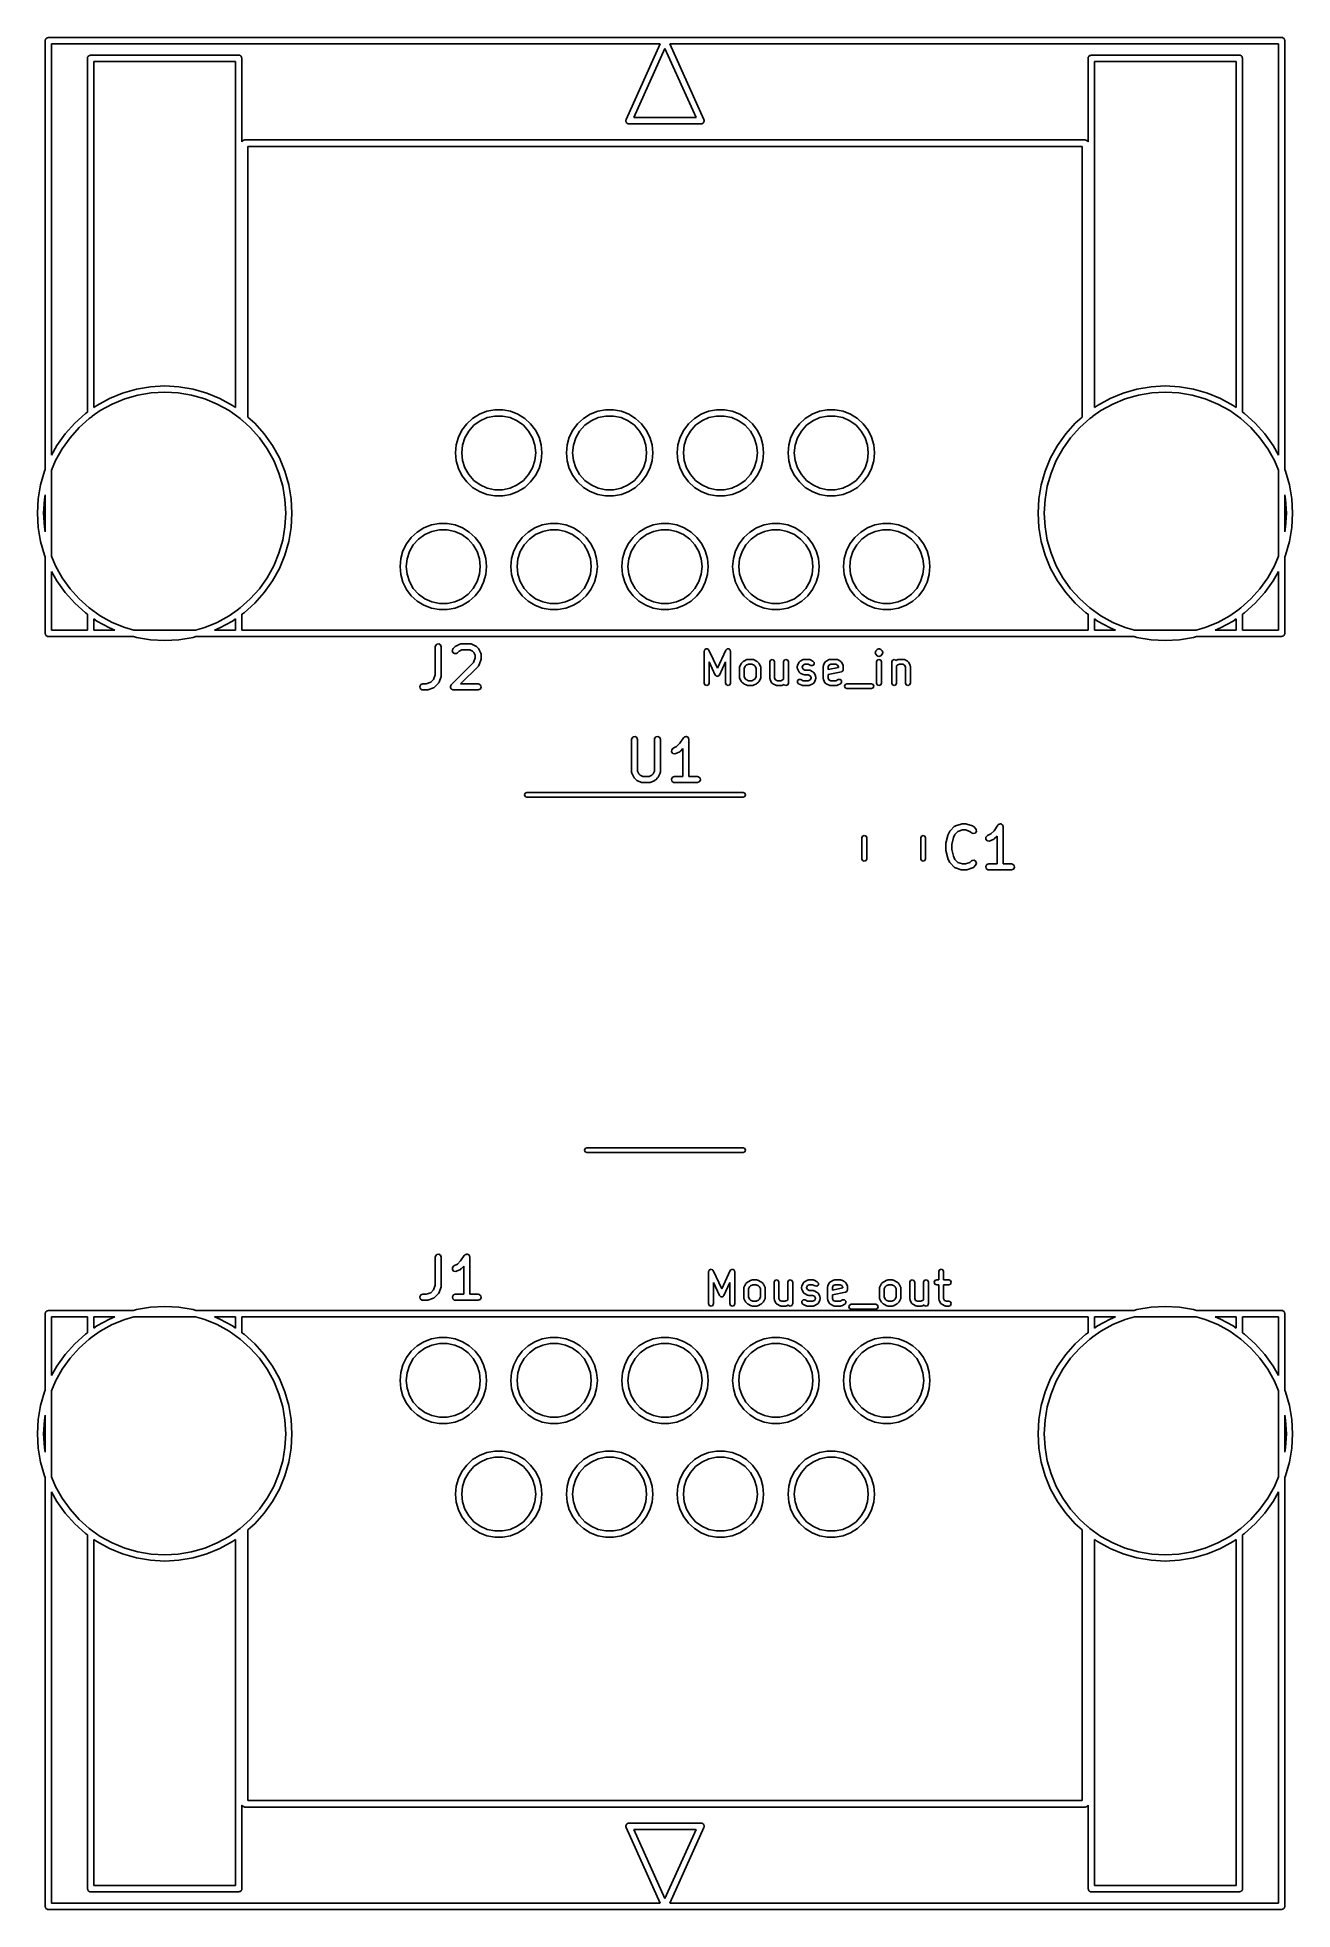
# Model space of a CAD drawing. Extents: x 1.38 to 2.62, y -3.52 to -1.68.
import ezdxf

# ---------------------------------------------------------------- set-up
doc = ezdxf.new("R2010")
doc.units = 0
doc.header["$MEASUREMENT"] = 0
doc.layers.add('BLACK', color=7, linetype='CONTINUOUS')

msp = doc.modelspace()

# ---------------------------------------------------------------- linework, layer by layer
at = {"layer": 'BLACK', "linetype": 'CONTINUOUS'}
for p, q in [((1.39035, -1.68295), (1.39043, -1.68254)), ((1.39035, -2.1046), (1.39035, -1.68295)), ((1.3904, -1.68241), (1.39047, -1.68228)), ((1.39043, -1.68254), (1.3904, -1.68241)), ((1.39047, -1.68228), (1.39054, -1.68188)), ((1.39054, -1.68188), (1.39107, -1.68125)), ((1.39107, -1.68125), (1.39148, -1.68054)), ((1.39148, -1.68054), (1.39175, -1.68044)), ((1.39175, -1.68044), (1.39193, -1.68023)), ((1.39193, -1.68023), (1.39273, -1.68008)), ((1.39273, -1.68008), (1.3935, -1.6798)), ((1.3935, -1.6798), (2.6065, -1.6798)), ((1.99513, -1.6861), (1.39665, -1.6861)), ((1.39665, -1.6861), (1.39665, -2.09034)), ((1.96169, -1.7604), (1.99513, -1.6861)), ((2, -1.69063), (1.96944, -1.75854)), ((2.03056, -1.75854), (2, -1.69063)), ((2.00487, -1.6861), (2.03831, -1.7604)), ((2.60335, -1.6861), (2.00487, -1.6861)), ((2.60335, -2.09034), (2.60335, -1.6861)), ((2.6065, -1.6798), (2.60691, -1.67988)), ((2.60691, -1.67988), (2.60704, -1.67985)), ((2.60704, -1.67985), (2.60716, -1.67992)), ((2.60716, -1.67992), (2.60757, -1.67999)), ((2.60757, -1.67999), (2.6082, -1.68052)), ((2.6082, -1.68052), (2.60891, -1.68093)), ((2.60891, -1.68093), (2.60901, -1.6812)), ((2.60901, -1.6812), (2.60922, -1.68138)), ((2.60922, -1.68138), (2.60937, -1.68218)), ((2.60937, -1.68218), (2.60965, -1.68295)), ((2.60965, -1.68295), (2.60965, -2.1046)), ((1.43189, -1.70028), (1.43196, -1.69987)), ((1.43189, -2.04816), (1.43189, -1.70028)), ((1.43194, -1.69973), (1.43201, -1.69961)), ((1.43196, -1.69987), (1.43194, -1.69973)), ((1.43201, -1.69961), (1.43208, -1.6992)), ((1.43208, -1.6992), (1.43261, -1.69857)), ((1.43261, -1.69857), (1.43301, -1.69786)), ((1.43301, -1.69786), (1.43328, -1.69777)), ((1.43328, -1.69777), (1.43346, -1.69755)), ((1.43346, -1.69755), (1.43427, -1.69741)), ((1.43427, -1.69741), (1.43504, -1.69713)), ((1.43504, -1.69713), (1.58071, -1.69713)), ((1.43819, -1.70343), (1.43819, -2.0437)), ((1.57756, -1.70343), (1.43819, -1.70343)), ((1.57756, -2.0437), (1.57756, -1.70343)), ((1.58071, -1.69713), (1.58112, -1.6972)), ((1.58112, -1.6972), (1.58126, -1.69717)), ((1.58126, -1.69717), (1.58138, -1.69724)), ((1.58138, -1.69724), (1.58179, -1.69732)), ((1.58179, -1.69732), (1.58241, -1.69784)), ((1.58241, -1.69784), (1.58312, -1.69825)), ((1.58312, -1.69825), (1.58322, -1.69852)), ((1.58322, -1.69852), (1.58344, -1.6987)), ((1.58344, -1.6987), (1.58358, -1.69951)), ((1.58358, -1.69951), (1.58386, -1.70028)), ((1.58386, -1.70028), (1.58386, -1.78242)), ((2.41614, -1.70028), (2.41621, -1.69987)), ((2.41614, -1.78233), (2.41614, -1.70028)), ((2.41619, -1.69973), (2.41626, -1.69961)), ((2.41621, -1.69987), (2.41619, -1.69973)), ((2.41626, -1.69961), (2.41633, -1.6992)), ((2.41633, -1.6992), (2.41686, -1.69857)), ((2.41686, -1.69857), (2.41727, -1.69786)), ((2.41727, -1.69786), (2.41753, -1.69777)), ((2.41753, -1.69777), (2.41772, -1.69755)), ((2.41772, -1.69755), (2.41852, -1.69741)), ((2.41852, -1.69741), (2.41929, -1.69713)), ((2.41929, -1.69713), (2.56496, -1.69713)), ((2.42244, -1.70343), (2.42244, -2.0437)), ((2.56181, -1.70343), (2.42244, -1.70343)), ((2.56181, -2.0437), (2.56181, -1.70343)), ((2.56496, -1.69713), (2.56537, -1.6972)), ((2.56537, -1.6972), (2.56551, -1.69717)), ((2.56551, -1.69717), (2.56563, -1.69724)), ((2.56563, -1.69724), (2.56604, -1.69732)), ((2.56604, -1.69732), (2.56666, -1.69784)), ((2.56666, -1.69784), (2.56737, -1.69825)), ((2.56737, -1.69825), (2.56747, -1.69852)), ((2.56747, -1.69852), (2.56769, -1.6987)), ((2.56769, -1.6987), (2.56783, -1.69951)), ((2.56783, -1.69951), (2.56811, -1.70028)), ((2.56811, -1.70028), (2.56811, -2.04816)), ((1.96147, -1.76115), (1.96167, -1.7608)), ((1.96159, -1.76184), (1.96147, -1.76115)), ((1.96154, -1.76255), (1.96159, -1.76184)), ((1.96177, -1.76287), (1.96154, -1.76255)), ((1.96167, -1.7608), (1.96169, -1.7604)), ((1.96184, -1.76327), (1.96177, -1.76287)), ((1.96238, -1.76372), (1.96184, -1.76327)), ((1.9628, -1.7643), (1.96238, -1.76372)), ((1.96318, -1.7644), (1.9628, -1.7643)), ((1.96349, -1.76465), (1.96318, -1.7644)), ((1.96457, -1.76484), (1.96349, -1.76465)), ((2.03543, -1.76484), (1.96457, -1.76484)), ((1.96944, -1.75854), (2.03056, -1.75854)), ((2.03581, -1.76471), (2.03543, -1.76484)), ((2.03621, -1.76475), (2.03581, -1.76471)), ((2.03679, -1.76435), (2.03621, -1.76475)), ((2.03746, -1.76411), (2.03679, -1.76435)), ((2.03766, -1.76376), (2.03746, -1.76411)), ((2.03799, -1.76353), (2.03766, -1.76376)), ((2.03818, -1.76285), (2.03799, -1.76353)), ((2.03853, -1.76224), (2.03818, -1.76285)), ((2.03831, -1.7604), (2.03857, -1.76146)), ((2.03857, -1.76146), (2.03847, -1.76185)), ((2.03847, -1.76185), (2.03853, -1.76224)), ((1.58386, -1.78242), (1.58418, -1.78204)), ((1.58418, -1.78204), (1.58459, -1.78133)), ((1.58459, -1.78133), (1.58486, -1.78123)), ((1.58486, -1.78123), (1.58504, -1.78101)), ((1.58504, -1.78101), (1.58585, -1.78087)), ((1.58585, -1.78087), (1.58661, -1.78059)), ((1.58661, -1.78059), (2.41339, -1.78059)), ((2.41339, -1.78059), (2.41379, -1.78066)), ((2.41379, -1.78066), (2.41393, -1.78064)), ((2.41393, -1.78064), (2.41405, -1.78071)), ((2.41405, -1.78071), (2.41446, -1.78078)), ((2.41446, -1.78078), (2.41509, -1.78131)), ((2.41509, -1.78131), (2.4158, -1.78172)), ((2.4158, -1.78172), (2.4159, -1.78198)), ((2.4159, -1.78198), (2.41611, -1.78217)), ((2.41611, -1.78217), (2.41614, -1.78233)), ((1.58976, -1.78689), (1.58976, -2.05306)), ((2.41024, -1.78689), (1.58976, -1.78689)), ((2.41024, -2.05306), (2.41024, -1.78689)), ((1.48002, -2.02546), (1.49386, -2.02311)), ((1.49386, -2.02311), (1.50787, -2.02232)), ((1.50787, -2.02232), (1.52189, -2.02311)), ((1.52189, -2.02311), (1.53573, -2.02546)), ((2.46427, -2.02546), (2.47811, -2.02311)), ((2.47811, -2.02311), (2.49213, -2.02232)), ((2.49213, -2.02232), (2.50614, -2.02311)), ((2.50614, -2.02311), (2.51998, -2.02546)), ((1.43819, -2.0437), (1.44127, -2.04151)), ((1.44127, -2.04151), (1.45355, -2.03472)), ((1.45621, -2.04023), (1.44452, -2.04669)), ((1.45355, -2.03472), (1.46652, -2.02935)), ((1.46854, -2.03512), (1.45621, -2.04023)), ((1.46652, -2.02935), (1.48002, -2.02546)), ((1.48138, -2.03142), (1.46854, -2.03512)), ((1.49454, -2.02918), (1.48138, -2.03142)), ((1.50787, -2.02843), (1.49454, -2.02918)), ((1.52121, -2.02918), (1.50787, -2.02843)), ((1.53437, -2.03142), (1.52121, -2.02918)), ((1.54721, -2.03512), (1.53437, -2.03142)), ((1.53573, -2.02546), (1.54922, -2.02935)), ((1.55954, -2.04023), (1.54721, -2.03512)), ((1.54922, -2.02935), (1.56219, -2.03472)), ((1.57123, -2.04669), (1.55954, -2.04023)), ((1.56219, -2.03472), (1.57448, -2.04151)), ((1.57448, -2.04151), (1.57756, -2.0437)), ((2.42244, -2.0437), (2.42552, -2.04151)), ((2.42552, -2.04151), (2.43781, -2.03472)), ((2.44046, -2.04023), (2.42877, -2.04669)), ((2.43781, -2.03472), (2.45078, -2.02935)), ((2.45279, -2.03512), (2.44046, -2.04023)), ((2.45078, -2.02935), (2.46427, -2.02546)), ((2.46563, -2.03142), (2.45279, -2.03512)), ((2.47879, -2.02918), (2.46563, -2.03142)), ((2.49213, -2.02843), (2.47879, -2.02918)), ((2.50546, -2.02918), (2.49213, -2.02843)), ((2.51862, -2.03142), (2.50546, -2.02918)), ((2.53146, -2.03512), (2.51862, -2.03142)), ((2.51998, -2.02546), (2.53348, -2.02935)), ((2.54379, -2.04023), (2.53146, -2.03512)), ((2.53348, -2.02935), (2.54645, -2.03472)), ((2.55548, -2.04669), (2.54379, -2.04023)), ((2.54645, -2.03472), (2.55873, -2.04151)), ((2.55873, -2.04151), (2.56181, -2.0437)), ((1.40999, -2.06946), (1.41935, -2.05899)), ((1.41935, -2.05899), (1.42982, -2.04964)), ((1.43363, -2.05442), (1.42367, -2.06331)), ((1.42982, -2.04964), (1.43189, -2.04816)), ((1.43658, -2.05232), (1.43363, -2.05442)), ((1.43661, -2.05232), (1.43658, -2.05232)), ((1.43666, -2.05226), (1.43661, -2.05232)), ((1.44452, -2.04669), (1.43666, -2.05226)), ((1.58212, -2.05442), (1.57123, -2.04669)), ((1.58419, -2.05626), (1.58212, -2.05442)), ((1.5842, -2.05629), (1.58419, -2.05626)), ((1.58427, -2.05633), (1.5842, -2.05629)), ((1.59208, -2.06331), (1.58427, -2.05633)), ((1.58976, -2.05306), (1.5964, -2.05899)), ((1.5964, -2.05899), (1.60576, -2.06946)), ((1.80027, -2.06579), (1.80499, -2.05952)), ((1.80499, -2.05952), (1.81079, -2.05424)), ((1.81205, -2.0611), (1.80695, -2.06676)), ((1.81079, -2.05424), (1.81746, -2.05011)), ((1.81821, -2.05663), (1.81205, -2.0611)), ((1.81746, -2.05011), (1.82478, -2.04727)), ((1.82516, -2.05353), (1.81821, -2.05663)), ((1.82478, -2.04727), (1.83249, -2.04583)), ((1.83261, -2.05195), (1.82516, -2.05353)), ((1.83249, -2.04583), (1.84034, -2.04583)), ((1.84022, -2.05195), (1.83261, -2.05195)), ((1.84767, -2.05353), (1.84022, -2.05195)), ((1.84034, -2.04583), (1.84805, -2.04727)), ((1.85463, -2.05663), (1.84767, -2.05353)), ((1.84805, -2.04727), (1.85537, -2.05011)), ((1.86079, -2.0611), (1.85463, -2.05663)), ((1.85537, -2.05011), (1.86204, -2.05424)), ((1.86588, -2.06676), (1.86079, -2.0611)), ((1.86204, -2.05424), (1.86784, -2.05952)), ((1.86784, -2.05952), (1.87257, -2.06579)), ((1.90932, -2.06579), (1.91405, -2.05952)), ((1.91405, -2.05952), (1.91985, -2.05424)), ((1.9211, -2.0611), (1.91601, -2.06676)), ((1.91985, -2.05424), (1.92652, -2.05011)), ((1.92726, -2.05663), (1.9211, -2.0611)), ((1.92652, -2.05011), (1.93384, -2.04727)), ((1.93422, -2.05353), (1.92726, -2.05663)), ((1.93384, -2.04727), (1.94155, -2.04583)), ((1.94167, -2.05195), (1.93422, -2.05353)), ((1.94155, -2.04583), (1.9494, -2.04583)), ((1.94928, -2.05195), (1.94167, -2.05195)), ((1.95673, -2.05353), (1.94928, -2.05195)), ((1.9494, -2.04583), (1.95711, -2.04727)), ((1.96368, -2.05663), (1.95673, -2.05353)), ((1.95711, -2.04727), (1.96442, -2.05011)), ((1.96984, -2.0611), (1.96368, -2.05663)), ((1.96442, -2.05011), (1.9711, -2.05424)), ((1.97494, -2.06676), (1.96984, -2.0611)), ((1.9711, -2.05424), (1.97689, -2.05952)), ((1.97689, -2.05952), (1.98162, -2.06579)), ((2.01838, -2.06579), (2.02311, -2.05952)), ((2.02311, -2.05952), (2.0289, -2.05424)), ((2.03016, -2.0611), (2.02506, -2.06676)), ((2.0289, -2.05424), (2.03557, -2.05011)), ((2.03632, -2.05663), (2.03016, -2.0611)), ((2.03557, -2.05011), (2.04289, -2.04727)), ((2.04327, -2.05353), (2.03632, -2.05663)), ((2.04289, -2.04727), (2.0506, -2.04583)), ((2.05072, -2.05195), (2.04327, -2.05353)), ((2.0506, -2.04583), (2.05845, -2.04583)), ((2.05833, -2.05195), (2.05072, -2.05195)), ((2.06578, -2.05353), (2.05833, -2.05195)), ((2.05845, -2.04583), (2.06616, -2.04727)), ((2.07274, -2.05663), (2.06578, -2.05353)), ((2.06616, -2.04727), (2.07348, -2.05011)), ((2.0789, -2.0611), (2.07274, -2.05663)), ((2.07348, -2.05011), (2.08015, -2.05424)), ((2.08399, -2.06676), (2.0789, -2.0611)), ((2.08015, -2.05424), (2.08595, -2.05952)), ((2.08595, -2.05952), (2.09068, -2.06579)), ((2.12743, -2.06579), (2.13216, -2.05952)), ((2.13216, -2.05952), (2.13796, -2.05424)), ((2.13921, -2.0611), (2.13412, -2.06676)), ((2.13796, -2.05424), (2.14463, -2.05011)), ((2.14537, -2.05663), (2.13921, -2.0611)), ((2.14463, -2.05011), (2.15195, -2.04727)), ((2.15233, -2.05353), (2.14537, -2.05663)), ((2.15195, -2.04727), (2.15966, -2.04583)), ((2.15978, -2.05195), (2.15233, -2.05353)), ((2.15966, -2.04583), (2.16751, -2.04583)), ((2.16739, -2.05195), (2.15978, -2.05195)), ((2.17484, -2.05353), (2.16739, -2.05195)), ((2.16751, -2.04583), (2.17522, -2.04727)), ((2.18179, -2.05663), (2.17484, -2.05353)), ((2.17522, -2.04727), (2.18254, -2.05011)), ((2.18795, -2.0611), (2.18179, -2.05663)), ((2.18254, -2.05011), (2.18921, -2.05424)), ((2.19305, -2.06676), (2.18795, -2.0611)), ((2.18921, -2.05424), (2.19501, -2.05952)), ((2.19501, -2.05952), (2.19973, -2.06579)), ((2.39424, -2.06946), (2.4036, -2.05899)), ((2.4036, -2.05899), (2.41024, -2.05306)), ((2.41788, -2.05442), (2.40792, -2.06331)), ((2.42083, -2.05232), (2.41788, -2.05442)), ((2.42087, -2.05232), (2.42083, -2.05232)), ((2.42091, -2.05226), (2.42087, -2.05232)), ((2.42877, -2.04669), (2.42091, -2.05226)), ((2.56637, -2.05442), (2.55548, -2.04669)), ((2.57633, -2.06331), (2.56637, -2.05442)), ((2.56811, -2.04816), (2.57018, -2.04964)), ((2.57018, -2.04964), (2.58065, -2.05899)), ((2.58065, -2.05899), (2.59001, -2.06946)), ((1.40187, -2.08091), (1.40999, -2.06946)), ((1.41477, -2.07327), (1.40704, -2.08416)), ((1.42367, -2.06331), (1.41477, -2.07327)), ((1.60098, -2.07327), (1.59208, -2.06331)), ((1.60871, -2.08416), (1.60098, -2.07327)), ((1.60576, -2.06946), (1.61388, -2.08091)), ((1.79462, -2.08036), (1.79677, -2.07281)), ((1.79677, -2.07281), (1.80027, -2.06579)), ((1.80315, -2.07336), (1.80079, -2.0806)), ((1.80695, -2.06676), (1.80315, -2.07336)), ((1.86969, -2.07336), (1.86588, -2.06676)), ((1.87204, -2.0806), (1.86969, -2.07336)), ((1.87257, -2.06579), (1.87607, -2.07281)), ((1.87607, -2.07281), (1.87821, -2.08036)), ((1.90368, -2.08036), (1.90582, -2.07281)), ((1.90582, -2.07281), (1.90932, -2.06579)), ((1.9122, -2.07336), (1.90985, -2.0806)), ((1.91601, -2.06676), (1.9122, -2.07336)), ((1.97874, -2.07336), (1.97494, -2.06676)), ((1.9811, -2.0806), (1.97874, -2.07336)), ((1.98162, -2.06579), (1.98512, -2.07281)), ((1.98512, -2.07281), (1.98727, -2.08036)), ((2.01273, -2.08036), (2.01488, -2.07281)), ((2.01488, -2.07281), (2.01838, -2.06579)), ((2.02126, -2.07336), (2.0189, -2.0806)), ((2.02506, -2.06676), (2.02126, -2.07336)), ((2.0878, -2.07336), (2.08399, -2.06676)), ((2.09015, -2.0806), (2.0878, -2.07336)), ((2.09068, -2.06579), (2.09418, -2.07281)), ((2.09418, -2.07281), (2.09632, -2.08036)), ((2.12179, -2.08036), (2.12393, -2.07281)), ((2.12393, -2.07281), (2.12743, -2.06579)), ((2.13031, -2.07336), (2.12796, -2.0806)), ((2.13412, -2.06676), (2.13031, -2.07336)), ((2.19685, -2.07336), (2.19305, -2.06676)), ((2.19921, -2.0806), (2.19685, -2.07336)), ((2.19973, -2.06579), (2.20323, -2.07281)), ((2.20323, -2.07281), (2.20538, -2.08036)), ((2.38612, -2.08091), (2.39424, -2.06946)), ((2.39902, -2.07327), (2.39129, -2.08416)), ((2.40792, -2.06331), (2.39902, -2.07327)), ((2.58523, -2.07327), (2.57633, -2.06331)), ((2.59296, -2.08416), (2.58523, -2.07327)), ((2.59001, -2.06946), (2.59813, -2.08091)), ((1.39665, -2.09034), (1.40187, -2.08091)), ((1.40058, -2.09585), (1.39665, -2.10534)), ((1.40704, -2.08416), (1.40058, -2.09585)), ((1.61517, -2.09585), (1.60871, -2.08416)), ((1.61388, -2.08091), (1.62067, -2.0932)), ((1.62028, -2.10819), (1.61517, -2.09585)), ((1.62067, -2.0932), (1.62605, -2.10617)), ((1.7939, -2.08817), (1.79462, -2.08036)), ((1.79462, -2.09598), (1.7939, -2.08817)), ((1.79677, -2.10353), (1.79462, -2.09598)), ((1.80079, -2.0806), (1.8, -2.08817)), ((1.8, -2.08817), (1.80079, -2.09574)), ((1.80079, -2.09574), (1.80315, -2.10298)), ((1.86969, -2.10298), (1.87204, -2.09574)), ((1.87284, -2.08817), (1.87204, -2.0806)), ((1.87204, -2.09574), (1.87284, -2.08817)), ((1.87821, -2.09598), (1.87607, -2.10353)), ((1.87821, -2.08036), (1.87894, -2.08817)), ((1.87894, -2.08817), (1.87821, -2.09598)), ((1.90295, -2.08817), (1.90368, -2.08036)), ((1.90368, -2.09598), (1.90295, -2.08817)), ((1.90582, -2.10353), (1.90368, -2.09598)), ((1.90985, -2.0806), (1.90905, -2.08817)), ((1.90905, -2.08817), (1.90985, -2.09574)), ((1.90985, -2.09574), (1.9122, -2.10298)), ((1.97874, -2.10298), (1.9811, -2.09574)), ((1.98189, -2.08817), (1.9811, -2.0806)), ((1.9811, -2.09574), (1.98189, -2.08817)), ((1.98727, -2.09598), (1.98512, -2.10353)), ((1.98727, -2.08036), (1.98799, -2.08817)), ((1.98799, -2.08817), (1.98727, -2.09598)), ((2.01201, -2.08817), (2.01273, -2.08036)), ((2.01273, -2.09598), (2.01201, -2.08817)), ((2.01488, -2.10353), (2.01273, -2.09598)), ((2.0189, -2.0806), (2.01811, -2.08817)), ((2.01811, -2.08817), (2.0189, -2.09574)), ((2.0189, -2.09574), (2.02126, -2.10298)), ((2.0878, -2.10298), (2.09015, -2.09574)), ((2.09095, -2.08817), (2.09015, -2.0806)), ((2.09015, -2.09574), (2.09095, -2.08817)), ((2.09632, -2.09598), (2.09418, -2.10353)), ((2.09632, -2.08036), (2.09705, -2.08817)), ((2.09705, -2.08817), (2.09632, -2.09598)), ((2.12106, -2.08817), (2.12179, -2.08036)), ((2.12179, -2.09598), (2.12106, -2.08817)), ((2.12393, -2.10353), (2.12179, -2.09598)), ((2.12796, -2.0806), (2.12716, -2.08817)), ((2.12716, -2.08817), (2.12796, -2.09574)), ((2.12796, -2.09574), (2.13031, -2.10298)), ((2.19685, -2.10298), (2.19921, -2.09574)), ((2.2, -2.08817), (2.19921, -2.0806)), ((2.19921, -2.09574), (2.2, -2.08817)), ((2.20538, -2.09598), (2.20323, -2.10353)), ((2.20538, -2.08036), (2.2061, -2.08817)), ((2.2061, -2.08817), (2.20538, -2.09598)), ((2.37395, -2.10617), (2.37933, -2.0932)), ((2.37933, -2.0932), (2.38612, -2.08091)), ((2.38483, -2.09585), (2.37972, -2.10819)), ((2.39129, -2.08416), (2.38483, -2.09585)), ((2.59942, -2.09585), (2.59296, -2.08416)), ((2.59813, -2.08091), (2.60335, -2.09034)), ((2.60335, -2.10534), (2.59942, -2.09585)), ((1.38582, -2.11966), (1.3897, -2.10617)), ((1.3897, -2.10617), (1.39035, -2.1046)), ((1.39665, -2.10534), (1.39665, -2.1897)), ((1.62397, -2.12102), (1.62028, -2.10819)), ((1.62605, -2.10617), (1.62993, -2.11966)), ((1.80027, -2.11055), (1.79677, -2.10353)), ((1.80499, -2.11681), (1.80027, -2.11055)), ((1.80315, -2.10298), (1.80695, -2.10958)), ((1.80695, -2.10958), (1.81205, -2.11523)), ((1.81205, -2.11523), (1.81821, -2.11971)), ((1.85463, -2.11971), (1.86079, -2.11523)), ((1.86079, -2.11523), (1.86588, -2.10958)), ((1.86588, -2.10958), (1.86969, -2.10298)), ((1.87257, -2.11055), (1.86784, -2.11681)), ((1.87607, -2.10353), (1.87257, -2.11055)), ((1.90932, -2.11055), (1.90582, -2.10353)), ((1.91405, -2.11681), (1.90932, -2.11055)), ((1.9122, -2.10298), (1.91601, -2.10958)), ((1.91601, -2.10958), (1.9211, -2.11523)), ((1.9211, -2.11523), (1.92726, -2.11971)), ((1.96368, -2.11971), (1.96984, -2.11523)), ((1.96984, -2.11523), (1.97494, -2.10958)), ((1.97494, -2.10958), (1.97874, -2.10298)), ((1.98162, -2.11055), (1.97689, -2.11681)), ((1.98512, -2.10353), (1.98162, -2.11055)), ((2.01838, -2.11055), (2.01488, -2.10353)), ((2.02311, -2.11681), (2.01838, -2.11055)), ((2.02126, -2.10298), (2.02506, -2.10958)), ((2.02506, -2.10958), (2.03016, -2.11523)), ((2.03016, -2.11523), (2.03632, -2.11971)), ((2.07274, -2.11971), (2.0789, -2.11523)), ((2.0789, -2.11523), (2.08399, -2.10958)), ((2.08399, -2.10958), (2.0878, -2.10298)), ((2.09068, -2.11055), (2.08595, -2.11681)), ((2.09418, -2.10353), (2.09068, -2.11055)), ((2.12743, -2.11055), (2.12393, -2.10353)), ((2.13216, -2.11681), (2.12743, -2.11055)), ((2.13031, -2.10298), (2.13412, -2.10958)), ((2.13412, -2.10958), (2.13921, -2.11523)), ((2.13921, -2.11523), (2.14537, -2.11971)), ((2.18179, -2.11971), (2.18795, -2.11523)), ((2.18795, -2.11523), (2.19305, -2.10958)), ((2.19305, -2.10958), (2.19685, -2.10298)), ((2.19973, -2.11055), (2.19501, -2.11681)), ((2.20323, -2.10353), (2.19973, -2.11055)), ((2.37007, -2.11966), (2.37395, -2.10617)), ((2.37972, -2.10819), (2.37603, -2.12102)), ((2.60335, -2.1897), (2.60335, -2.10534)), ((2.60965, -2.1046), (2.6103, -2.10617)), ((2.6103, -2.10617), (2.61418, -2.11966)), ((1.38268, -2.14752), (1.38346, -2.1335)), ((1.38346, -2.1335), (1.38582, -2.11966)), ((1.38954, -2.13419), (1.38879, -2.14752)), ((1.39035, -2.12938), (1.38954, -2.13419)), ((1.39035, -2.16566), (1.39035, -2.12938)), ((1.62621, -2.13419), (1.62397, -2.12102)), ((1.62696, -2.14752), (1.62621, -2.13419)), ((1.62993, -2.11966), (1.63228, -2.1335)), ((1.63228, -2.1335), (1.63307, -2.14752)), ((1.81079, -2.1221), (1.80499, -2.11681)), ((1.81746, -2.12623), (1.81079, -2.1221)), ((1.82478, -2.12907), (1.81746, -2.12623)), ((1.81821, -2.11971), (1.82516, -2.12281)), ((1.83249, -2.13051), (1.82478, -2.12907)), ((1.82516, -2.12281), (1.83261, -2.12439)), ((1.84034, -2.13051), (1.83249, -2.13051)), ((1.83261, -2.12439), (1.84022, -2.12439)), ((1.84022, -2.12439), (1.84767, -2.12281)), ((1.84805, -2.12907), (1.84034, -2.13051)), ((1.84767, -2.12281), (1.85463, -2.11971)), ((1.85537, -2.12623), (1.84805, -2.12907)), ((1.86204, -2.1221), (1.85537, -2.12623)), ((1.86784, -2.11681), (1.86204, -2.1221)), ((1.91985, -2.1221), (1.91405, -2.11681)), ((1.92652, -2.12623), (1.91985, -2.1221)), ((1.93384, -2.12907), (1.92652, -2.12623)), ((1.92726, -2.11971), (1.93422, -2.12281)), ((1.94155, -2.13051), (1.93384, -2.12907)), ((1.93422, -2.12281), (1.94167, -2.12439)), ((1.9494, -2.13051), (1.94155, -2.13051)), ((1.94167, -2.12439), (1.94928, -2.12439)), ((1.94928, -2.12439), (1.95673, -2.12281)), ((1.95711, -2.12907), (1.9494, -2.13051)), ((1.95673, -2.12281), (1.96368, -2.11971)), ((1.96442, -2.12623), (1.95711, -2.12907)), ((1.9711, -2.1221), (1.96442, -2.12623)), ((1.97689, -2.11681), (1.9711, -2.1221)), ((2.0289, -2.1221), (2.02311, -2.11681)), ((2.03557, -2.12623), (2.0289, -2.1221)), ((2.04289, -2.12907), (2.03557, -2.12623)), ((2.03632, -2.11971), (2.04327, -2.12281)), ((2.0506, -2.13051), (2.04289, -2.12907)), ((2.04327, -2.12281), (2.05072, -2.12439)), ((2.05845, -2.13051), (2.0506, -2.13051)), ((2.05072, -2.12439), (2.05833, -2.12439)), ((2.05833, -2.12439), (2.06578, -2.12281)), ((2.06616, -2.12907), (2.05845, -2.13051)), ((2.06578, -2.12281), (2.07274, -2.11971)), ((2.07348, -2.12623), (2.06616, -2.12907)), ((2.08015, -2.1221), (2.07348, -2.12623)), ((2.08595, -2.11681), (2.08015, -2.1221)), ((2.13796, -2.1221), (2.13216, -2.11681)), ((2.14463, -2.12623), (2.13796, -2.1221)), ((2.15195, -2.12907), (2.14463, -2.12623)), ((2.14537, -2.11971), (2.15233, -2.12281)), ((2.15966, -2.13051), (2.15195, -2.12907)), ((2.15233, -2.12281), (2.15978, -2.12439)), ((2.16751, -2.13051), (2.15966, -2.13051)), ((2.15978, -2.12439), (2.16739, -2.12439)), ((2.16739, -2.12439), (2.17484, -2.12281)), ((2.17522, -2.12907), (2.16751, -2.13051)), ((2.17484, -2.12281), (2.18179, -2.11971)), ((2.18254, -2.12623), (2.17522, -2.12907)), ((2.18921, -2.1221), (2.18254, -2.12623)), ((2.19501, -2.11681), (2.18921, -2.1221)), ((2.36693, -2.14752), (2.36772, -2.1335)), ((2.36772, -2.1335), (2.37007, -2.11966)), ((2.37379, -2.13419), (2.37304, -2.14752)), ((2.37603, -2.12102), (2.37379, -2.13419)), ((2.61046, -2.13419), (2.60965, -2.12938)), ((2.60965, -2.12938), (2.60965, -2.16566)), ((2.61121, -2.14752), (2.61046, -2.13419)), ((2.61418, -2.11966), (2.61654, -2.1335)), ((2.61654, -2.1335), (2.61732, -2.14752)), ((1.38346, -2.16154), (1.38268, -2.14752)), ((1.38879, -2.14752), (1.38954, -2.16085)), ((1.62621, -2.16085), (1.62696, -2.14752)), ((1.63307, -2.14752), (1.63228, -2.16154)), ((2.36772, -2.16154), (2.36693, -2.14752)), ((2.37304, -2.14752), (2.37379, -2.16085)), ((2.61046, -2.16085), (2.61121, -2.14752)), ((2.61732, -2.14752), (2.61654, -2.16154)), ((1.38582, -2.17538), (1.38346, -2.16154)), ((1.38954, -2.16085), (1.39035, -2.16566)), ((1.62397, -2.17402), (1.62621, -2.16085)), ((1.63228, -2.16154), (1.62993, -2.17538)), ((1.74574, -2.1776), (1.75047, -2.17134)), ((1.75047, -2.17134), (1.75627, -2.16605)), ((1.75627, -2.16605), (1.76294, -2.16192)), ((1.76368, -2.16844), (1.75752, -2.17292)), ((1.76294, -2.16192), (1.77025, -2.15908)), ((1.77064, -2.16534), (1.76368, -2.16844)), ((1.77025, -2.15908), (1.77797, -2.15764)), ((1.77808, -2.16376), (1.77064, -2.16534)), ((1.77797, -2.15764), (1.78581, -2.15764)), ((1.7857, -2.16376), (1.77808, -2.16376)), ((1.79314, -2.16534), (1.7857, -2.16376)), ((1.78581, -2.15764), (1.79353, -2.15908)), ((1.8001, -2.16844), (1.79314, -2.16534)), ((1.79353, -2.15908), (1.80084, -2.16192)), ((1.80626, -2.17292), (1.8001, -2.16844)), ((1.80084, -2.16192), (1.80751, -2.16605)), ((1.80751, -2.16605), (1.81331, -2.17134)), ((1.81331, -2.17134), (1.81804, -2.1776)), ((1.85479, -2.1776), (1.85952, -2.17134)), ((1.85952, -2.17134), (1.86532, -2.16605)), ((1.86532, -2.16605), (1.87199, -2.16192)), ((1.87273, -2.16844), (1.86658, -2.17292)), ((1.87199, -2.16192), (1.87931, -2.15908)), ((1.87969, -2.16534), (1.87273, -2.16844)), ((1.87931, -2.15908), (1.88702, -2.15764)), ((1.88714, -2.16376), (1.87969, -2.16534)), ((1.88702, -2.15764), (1.89487, -2.15764)), ((1.89475, -2.16376), (1.88714, -2.16376)), ((1.9022, -2.16534), (1.89475, -2.16376)), ((1.89487, -2.15764), (1.90258, -2.15908)), ((1.90915, -2.16844), (1.9022, -2.16534)), ((1.90258, -2.15908), (1.9099, -2.16192)), ((1.91531, -2.17292), (1.90915, -2.16844)), ((1.9099, -2.16192), (1.91657, -2.16605)), ((1.91657, -2.16605), (1.92237, -2.17134)), ((1.92237, -2.17134), (1.9271, -2.1776)), ((1.96385, -2.1776), (1.96858, -2.17134)), ((1.96858, -2.17134), (1.97438, -2.16605)), ((1.97438, -2.16605), (1.98105, -2.16192)), ((1.98179, -2.16844), (1.97563, -2.17292)), ((1.98105, -2.16192), (1.98836, -2.15908)), ((1.98875, -2.16534), (1.98179, -2.16844)), ((1.98836, -2.15908), (1.99608, -2.15764)), ((1.99619, -2.16376), (1.98875, -2.16534)), ((1.99608, -2.15764), (2.00392, -2.15764)), ((2.00381, -2.16376), (1.99619, -2.16376)), ((2.01125, -2.16534), (2.00381, -2.16376)), ((2.00392, -2.15764), (2.01164, -2.15908)), ((2.01821, -2.16844), (2.01125, -2.16534)), ((2.01164, -2.15908), (2.01895, -2.16192)), ((2.02437, -2.17292), (2.01821, -2.16844)), ((2.01895, -2.16192), (2.02562, -2.16605)), ((2.02562, -2.16605), (2.03142, -2.17134)), ((2.03142, -2.17134), (2.03615, -2.1776)), ((2.0729, -2.1776), (2.07763, -2.17134)), ((2.07763, -2.17134), (2.08343, -2.16605)), ((2.08343, -2.16605), (2.0901, -2.16192)), ((2.09084, -2.16844), (2.08469, -2.17292)), ((2.0901, -2.16192), (2.09742, -2.15908)), ((2.0978, -2.16534), (2.09084, -2.16844)), ((2.09742, -2.15908), (2.10513, -2.15764)), ((2.10525, -2.16376), (2.0978, -2.16534)), ((2.10513, -2.15764), (2.11298, -2.15764)), ((2.11286, -2.16376), (2.10525, -2.16376)), ((2.12031, -2.16534), (2.11286, -2.16376)), ((2.11298, -2.15764), (2.12069, -2.15908)), ((2.12726, -2.16844), (2.12031, -2.16534)), ((2.12069, -2.15908), (2.12801, -2.16192)), ((2.13342, -2.17292), (2.12726, -2.16844)), ((2.12801, -2.16192), (2.13468, -2.16605)), ((2.13468, -2.16605), (2.14048, -2.17134)), ((2.14048, -2.17134), (2.14521, -2.1776)), ((2.18196, -2.1776), (2.18669, -2.17134)), ((2.18669, -2.17134), (2.19249, -2.16605)), ((2.19249, -2.16605), (2.19916, -2.16192)), ((2.1999, -2.16844), (2.19374, -2.17292)), ((2.19916, -2.16192), (2.20647, -2.15908)), ((2.20686, -2.16534), (2.1999, -2.16844)), ((2.20647, -2.15908), (2.21419, -2.15764)), ((2.2143, -2.16376), (2.20686, -2.16534)), ((2.21419, -2.15764), (2.22203, -2.15764)), ((2.22192, -2.16376), (2.2143, -2.16376)), ((2.22936, -2.16534), (2.22192, -2.16376)), ((2.22203, -2.15764), (2.22975, -2.15908)), ((2.23632, -2.16844), (2.22936, -2.16534)), ((2.22975, -2.15908), (2.23706, -2.16192)), ((2.24248, -2.17292), (2.23632, -2.16844)), ((2.23706, -2.16192), (2.24373, -2.16605)), ((2.24373, -2.16605), (2.24953, -2.17134)), ((2.24953, -2.17134), (2.25426, -2.1776)), ((2.37007, -2.17538), (2.36772, -2.16154)), ((2.37379, -2.16085), (2.37603, -2.17402)), ((2.60965, -2.16566), (2.61046, -2.16085)), ((2.61654, -2.16154), (2.61418, -2.17538)), ((1.3897, -2.18887), (1.38582, -2.17538)), ((1.39035, -2.19044), (1.3897, -2.18887)), ((1.39665, -2.1897), (1.40058, -2.19919)), ((1.61517, -2.19919), (1.62028, -2.18685)), ((1.62028, -2.18685), (1.62397, -2.17402)), ((1.62605, -2.18887), (1.62067, -2.20184)), ((1.62993, -2.17538), (1.62605, -2.18887)), ((1.74009, -2.19217), (1.74224, -2.18462)), ((1.74224, -2.18462), (1.74574, -2.1776)), ((1.74862, -2.18517), (1.74627, -2.19241)), ((1.75243, -2.17857), (1.74862, -2.18517)), ((1.75752, -2.17292), (1.75243, -2.17857)), ((1.81135, -2.17857), (1.80626, -2.17292)), ((1.81516, -2.18517), (1.81135, -2.17857)), ((1.81751, -2.19241), (1.81516, -2.18517)), ((1.81804, -2.1776), (1.82154, -2.18462)), ((1.82154, -2.18462), (1.82369, -2.19217)), ((1.84915, -2.19217), (1.8513, -2.18462)), ((1.8513, -2.18462), (1.85479, -2.1776)), ((1.85767, -2.18517), (1.85532, -2.19241)), ((1.86148, -2.17857), (1.85767, -2.18517)), ((1.86658, -2.17292), (1.86148, -2.17857)), ((1.92041, -2.17857), (1.91531, -2.17292)), ((1.92422, -2.18517), (1.92041, -2.17857)), ((1.92657, -2.19241), (1.92422, -2.18517)), ((1.9271, -2.1776), (1.93059, -2.18462)), ((1.93059, -2.18462), (1.93274, -2.19217)), ((1.9582, -2.19217), (1.96035, -2.18462)), ((1.96035, -2.18462), (1.96385, -2.1776)), ((1.96673, -2.18517), (1.96438, -2.19241)), ((1.97054, -2.17857), (1.96673, -2.18517)), ((1.97563, -2.17292), (1.97054, -2.17857)), ((2.02946, -2.17857), (2.02437, -2.17292)), ((2.03327, -2.18517), (2.02946, -2.17857)), ((2.03562, -2.19241), (2.03327, -2.18517)), ((2.03615, -2.1776), (2.03965, -2.18462)), ((2.03965, -2.18462), (2.0418, -2.19217)), ((2.06726, -2.19217), (2.06941, -2.18462)), ((2.06941, -2.18462), (2.0729, -2.1776)), ((2.07578, -2.18517), (2.07343, -2.19241)), ((2.07959, -2.17857), (2.07578, -2.18517)), ((2.08469, -2.17292), (2.07959, -2.17857)), ((2.13852, -2.17857), (2.13342, -2.17292)), ((2.14233, -2.18517), (2.13852, -2.17857)), ((2.14468, -2.19241), (2.14233, -2.18517)), ((2.14521, -2.1776), (2.1487, -2.18462)), ((2.1487, -2.18462), (2.15085, -2.19217)), ((2.17631, -2.19217), (2.17846, -2.18462)), ((2.17846, -2.18462), (2.18196, -2.1776)), ((2.18484, -2.18517), (2.18249, -2.19241)), ((2.18865, -2.17857), (2.18484, -2.18517)), ((2.19374, -2.17292), (2.18865, -2.17857)), ((2.24757, -2.17857), (2.24248, -2.17292)), ((2.25138, -2.18517), (2.24757, -2.17857)), ((2.25373, -2.19241), (2.25138, -2.18517)), ((2.25426, -2.1776), (2.25776, -2.18462)), ((2.25776, -2.18462), (2.25991, -2.19217)), ((2.37395, -2.18887), (2.37007, -2.17538)), ((2.37933, -2.20184), (2.37395, -2.18887)), ((2.37603, -2.17402), (2.37972, -2.18685)), ((2.37972, -2.18685), (2.38483, -2.19919)), ((2.59942, -2.19919), (2.60335, -2.1897)), ((2.6103, -2.18887), (2.60965, -2.19044)), ((2.61418, -2.17538), (2.6103, -2.18887)), ((1.39035, -2.26563), (1.39035, -2.19044)), ((1.40187, -2.21413), (1.39665, -2.2047)), ((1.39665, -2.2047), (1.39665, -2.26248)), ((1.40058, -2.19919), (1.40704, -2.21088)), ((1.60871, -2.21088), (1.61517, -2.19919)), ((1.62067, -2.20184), (1.61388, -2.21413)), ((1.73937, -2.19998), (1.74009, -2.19217)), ((1.74009, -2.20779), (1.73937, -2.19998)), ((1.74224, -2.21534), (1.74009, -2.20779)), ((1.74627, -2.19241), (1.74547, -2.19998)), ((1.74547, -2.19998), (1.74627, -2.20755)), ((1.74627, -2.20755), (1.74862, -2.21479)), ((1.81516, -2.21479), (1.81751, -2.20755)), ((1.81831, -2.19998), (1.81751, -2.19241)), ((1.81751, -2.20755), (1.81831, -2.19998)), ((1.82369, -2.20779), (1.82154, -2.21534)), ((1.82369, -2.19217), (1.82441, -2.19998)), ((1.82441, -2.19998), (1.82369, -2.20779)), ((1.84843, -2.19998), (1.84915, -2.19217)), ((1.84915, -2.20779), (1.84843, -2.19998)), ((1.8513, -2.21534), (1.84915, -2.20779)), ((1.85532, -2.19241), (1.85452, -2.19998)), ((1.85452, -2.19998), (1.85532, -2.20755)), ((1.85532, -2.20755), (1.85767, -2.21479)), ((1.92422, -2.21479), (1.92657, -2.20755)), ((1.92736, -2.19998), (1.92657, -2.19241)), ((1.92657, -2.20755), (1.92736, -2.19998)), ((1.93274, -2.20779), (1.93059, -2.21534)), ((1.93274, -2.19217), (1.93346, -2.19998)), ((1.93346, -2.19998), (1.93274, -2.20779)), ((1.95748, -2.19998), (1.9582, -2.19217)), ((1.9582, -2.20779), (1.95748, -2.19998)), ((1.96035, -2.21534), (1.9582, -2.20779)), ((1.96438, -2.19241), (1.96358, -2.19998)), ((1.96358, -2.19998), (1.96438, -2.20755)), ((1.96438, -2.20755), (1.96673, -2.21479)), ((2.03327, -2.21479), (2.03562, -2.20755)), ((2.03642, -2.19998), (2.03562, -2.19241)), ((2.03562, -2.20755), (2.03642, -2.19998)), ((2.0418, -2.20779), (2.03965, -2.21534)), ((2.0418, -2.19217), (2.04252, -2.19998)), ((2.04252, -2.19998), (2.0418, -2.20779)), ((2.06654, -2.19998), (2.06726, -2.19217)), ((2.06726, -2.20779), (2.06654, -2.19998)), ((2.06941, -2.21534), (2.06726, -2.20779)), ((2.07343, -2.19241), (2.07264, -2.19998)), ((2.07264, -2.19998), (2.07343, -2.20755)), ((2.07343, -2.20755), (2.07578, -2.21479)), ((2.14233, -2.21479), (2.14468, -2.20755)), ((2.14547, -2.19998), (2.14468, -2.19241)), ((2.14468, -2.20755), (2.14547, -2.19998)), ((2.15085, -2.20779), (2.1487, -2.21534)), ((2.15085, -2.19217), (2.15157, -2.19998)), ((2.15157, -2.19998), (2.15085, -2.20779)), ((2.17559, -2.19998), (2.17631, -2.19217)), ((2.17631, -2.20779), (2.17559, -2.19998)), ((2.17846, -2.21534), (2.17631, -2.20779)), ((2.18249, -2.19241), (2.18169, -2.19998)), ((2.18169, -2.19998), (2.18249, -2.20755)), ((2.18249, -2.20755), (2.18484, -2.21479)), ((2.25138, -2.21479), (2.25373, -2.20755)), ((2.25453, -2.19998), (2.25373, -2.19241)), ((2.25373, -2.20755), (2.25453, -2.19998)), ((2.25991, -2.20779), (2.25776, -2.21534)), ((2.25991, -2.19217), (2.26063, -2.19998)), ((2.26063, -2.19998), (2.25991, -2.20779)), ((2.38612, -2.21413), (2.37933, -2.20184)), ((2.38483, -2.19919), (2.39129, -2.21088)), ((2.59296, -2.21088), (2.59942, -2.19919)), ((2.60335, -2.2047), (2.59813, -2.21413)), ((2.60335, -2.26248), (2.60335, -2.2047)), ((2.60965, -2.19044), (2.60965, -2.26563)), ((1.40999, -2.22558), (1.40187, -2.21413)), ((1.40704, -2.21088), (1.41477, -2.22177)), ((1.41935, -2.23605), (1.40999, -2.22558)), ((1.41477, -2.22177), (1.42367, -2.23173)), ((1.59208, -2.23173), (1.60098, -2.22177)), ((1.60576, -2.22558), (1.5964, -2.23605)), ((1.60098, -2.22177), (1.60871, -2.21088)), ((1.61388, -2.21413), (1.60576, -2.22558)), ((1.74574, -2.22236), (1.74224, -2.21534)), ((1.75047, -2.22863), (1.74574, -2.22236)), ((1.74862, -2.21479), (1.75243, -2.22139)), ((1.75243, -2.22139), (1.75752, -2.22705)), ((1.80626, -2.22705), (1.81135, -2.22139)), ((1.81135, -2.22139), (1.81516, -2.21479)), ((1.81804, -2.22236), (1.81331, -2.22863)), ((1.82154, -2.21534), (1.81804, -2.22236)), ((1.85479, -2.22236), (1.8513, -2.21534)), ((1.85952, -2.22863), (1.85479, -2.22236)), ((1.85767, -2.21479), (1.86148, -2.22139)), ((1.86148, -2.22139), (1.86658, -2.22705)), ((1.91531, -2.22705), (1.92041, -2.22139)), ((1.92041, -2.22139), (1.92422, -2.21479)), ((1.9271, -2.22236), (1.92237, -2.22863)), ((1.93059, -2.21534), (1.9271, -2.22236)), ((1.96385, -2.22236), (1.96035, -2.21534)), ((1.96858, -2.22863), (1.96385, -2.22236)), ((1.96673, -2.21479), (1.97054, -2.22139)), ((1.97054, -2.22139), (1.97563, -2.22705)), ((2.02437, -2.22705), (2.02946, -2.22139)), ((2.02946, -2.22139), (2.03327, -2.21479)), ((2.03615, -2.22236), (2.03142, -2.22863)), ((2.03965, -2.21534), (2.03615, -2.22236)), ((2.0729, -2.22236), (2.06941, -2.21534)), ((2.07763, -2.22863), (2.0729, -2.22236)), ((2.07578, -2.21479), (2.07959, -2.22139)), ((2.07959, -2.22139), (2.08469, -2.22705)), ((2.13342, -2.22705), (2.13852, -2.22139)), ((2.13852, -2.22139), (2.14233, -2.21479)), ((2.14521, -2.22236), (2.14048, -2.22863)), ((2.1487, -2.21534), (2.14521, -2.22236)), ((2.18196, -2.22236), (2.17846, -2.21534)), ((2.18669, -2.22863), (2.18196, -2.22236)), ((2.18484, -2.21479), (2.18865, -2.22139)), ((2.18865, -2.22139), (2.19374, -2.22705)), ((2.24248, -2.22705), (2.24757, -2.22139)), ((2.24757, -2.22139), (2.25138, -2.21479)), ((2.25426, -2.22236), (2.24953, -2.22863)), ((2.25776, -2.21534), (2.25426, -2.22236)), ((2.39424, -2.22558), (2.38612, -2.21413)), ((2.39129, -2.21088), (2.39902, -2.22177)), ((2.4036, -2.23605), (2.39424, -2.22558)), ((2.39902, -2.22177), (2.40792, -2.23173)), ((2.57633, -2.23173), (2.58523, -2.22177)), ((2.59001, -2.22558), (2.58065, -2.23605)), ((2.58523, -2.22177), (2.59296, -2.21088)), ((2.59813, -2.21413), (2.59001, -2.22558)), ((1.42982, -2.2454), (1.41935, -2.23605)), ((1.42367, -2.23173), (1.43363, -2.24062)), ((1.43363, -2.24062), (1.44452, -2.24835)), ((1.57123, -2.24835), (1.57909, -2.24277)), ((1.57909, -2.24277), (1.57913, -2.24272)), ((1.57913, -2.24272), (1.57917, -2.24272)), ((1.57917, -2.24272), (1.58212, -2.24062)), ((1.58212, -2.24062), (1.59208, -2.23173)), ((1.5964, -2.23605), (1.58593, -2.2454)), ((1.75627, -2.23391), (1.75047, -2.22863)), ((1.76294, -2.23804), (1.75627, -2.23391)), ((1.75752, -2.22705), (1.76368, -2.23152)), ((1.77025, -2.24088), (1.76294, -2.23804)), ((1.76368, -2.23152), (1.77064, -2.23462)), ((1.77797, -2.24232), (1.77025, -2.24088)), ((1.77064, -2.23462), (1.77808, -2.2362)), ((1.78581, -2.24232), (1.77797, -2.24232)), ((1.77808, -2.2362), (1.7857, -2.2362)), ((1.7857, -2.2362), (1.79314, -2.23462)), ((1.79353, -2.24088), (1.78581, -2.24232)), ((1.79314, -2.23462), (1.8001, -2.23152)), ((1.80084, -2.23804), (1.79353, -2.24088)), ((1.8001, -2.23152), (1.80626, -2.22705)), ((1.80751, -2.23391), (1.80084, -2.23804)), ((1.81331, -2.22863), (1.80751, -2.23391)), ((1.86532, -2.23391), (1.85952, -2.22863)), ((1.87199, -2.23804), (1.86532, -2.23391)), ((1.86658, -2.22705), (1.87273, -2.23152)), ((1.87931, -2.24088), (1.87199, -2.23804)), ((1.87273, -2.23152), (1.87969, -2.23462)), ((1.88702, -2.24232), (1.87931, -2.24088)), ((1.87969, -2.23462), (1.88714, -2.2362)), ((1.89487, -2.24232), (1.88702, -2.24232)), ((1.88714, -2.2362), (1.89475, -2.2362)), ((1.89475, -2.2362), (1.9022, -2.23462)), ((1.90258, -2.24088), (1.89487, -2.24232)), ((1.9022, -2.23462), (1.90915, -2.23152)), ((1.9099, -2.23804), (1.90258, -2.24088)), ((1.90915, -2.23152), (1.91531, -2.22705)), ((1.91657, -2.23391), (1.9099, -2.23804)), ((1.92237, -2.22863), (1.91657, -2.23391)), ((1.97438, -2.23391), (1.96858, -2.22863)), ((1.98105, -2.23804), (1.97438, -2.23391)), ((1.97563, -2.22705), (1.98179, -2.23152)), ((1.98836, -2.24088), (1.98105, -2.23804)), ((1.98179, -2.23152), (1.98875, -2.23462)), ((1.99608, -2.24232), (1.98836, -2.24088)), ((1.98875, -2.23462), (1.99619, -2.2362)), ((2.00392, -2.24232), (1.99608, -2.24232)), ((1.99619, -2.2362), (2.00381, -2.2362)), ((2.00381, -2.2362), (2.01125, -2.23462)), ((2.01164, -2.24088), (2.00392, -2.24232)), ((2.01125, -2.23462), (2.01821, -2.23152)), ((2.01895, -2.23804), (2.01164, -2.24088)), ((2.01821, -2.23152), (2.02437, -2.22705)), ((2.02562, -2.23391), (2.01895, -2.23804)), ((2.03142, -2.22863), (2.02562, -2.23391)), ((2.08343, -2.23391), (2.07763, -2.22863)), ((2.0901, -2.23804), (2.08343, -2.23391)), ((2.08469, -2.22705), (2.09084, -2.23152)), ((2.09742, -2.24088), (2.0901, -2.23804)), ((2.09084, -2.23152), (2.0978, -2.23462)), ((2.10513, -2.24232), (2.09742, -2.24088)), ((2.0978, -2.23462), (2.10525, -2.2362)), ((2.11298, -2.24232), (2.10513, -2.24232)), ((2.10525, -2.2362), (2.11286, -2.2362)), ((2.11286, -2.2362), (2.12031, -2.23462)), ((2.12069, -2.24088), (2.11298, -2.24232)), ((2.12031, -2.23462), (2.12726, -2.23152)), ((2.12801, -2.23804), (2.12069, -2.24088)), ((2.12726, -2.23152), (2.13342, -2.22705)), ((2.13468, -2.23391), (2.12801, -2.23804)), ((2.14048, -2.22863), (2.13468, -2.23391)), ((2.19249, -2.23391), (2.18669, -2.22863)), ((2.19916, -2.23804), (2.19249, -2.23391)), ((2.19374, -2.22705), (2.1999, -2.23152)), ((2.20647, -2.24088), (2.19916, -2.23804)), ((2.1999, -2.23152), (2.20686, -2.23462)), ((2.21419, -2.24232), (2.20647, -2.24088)), ((2.20686, -2.23462), (2.2143, -2.2362)), ((2.22203, -2.24232), (2.21419, -2.24232)), ((2.2143, -2.2362), (2.22192, -2.2362)), ((2.22192, -2.2362), (2.22936, -2.23462)), ((2.22975, -2.24088), (2.22203, -2.24232)), ((2.22936, -2.23462), (2.23632, -2.23152)), ((2.23706, -2.23804), (2.22975, -2.24088)), ((2.23632, -2.23152), (2.24248, -2.22705)), ((2.24373, -2.23391), (2.23706, -2.23804)), ((2.24953, -2.22863), (2.24373, -2.23391)), ((2.41407, -2.2454), (2.4036, -2.23605)), ((2.40792, -2.23173), (2.41788, -2.24062)), ((2.41788, -2.24062), (2.42877, -2.24835)), ((2.55548, -2.24835), (2.56334, -2.24277)), ((2.56334, -2.24277), (2.56339, -2.24272)), ((2.56339, -2.24272), (2.56342, -2.24272)), ((2.56342, -2.24272), (2.56637, -2.24062)), ((2.56637, -2.24062), (2.57633, -2.23173)), ((2.58065, -2.23605), (2.57018, -2.2454)), ((1.39665, -2.26248), (1.43189, -2.26248)), ((1.43189, -2.24687), (1.42982, -2.2454)), ((1.43189, -2.26248), (1.43189, -2.24687)), ((1.44127, -2.25353), (1.43819, -2.25134)), ((1.43819, -2.25134), (1.43819, -2.26248)), ((1.43819, -2.26248), (1.45877, -2.26248)), ((1.45355, -2.26032), (1.44127, -2.25353)), ((1.44452, -2.24835), (1.45621, -2.25481)), ((1.45877, -2.26248), (1.45355, -2.26032)), ((1.45621, -2.25481), (1.46854, -2.25992)), ((1.46854, -2.25992), (1.47742, -2.26248)), ((1.47742, -2.26248), (1.53833, -2.26248)), ((1.53833, -2.26248), (1.54721, -2.25992)), ((1.54721, -2.25992), (1.55954, -2.25481)), ((1.56219, -2.26032), (1.55698, -2.26248)), ((1.55698, -2.26248), (1.57756, -2.26248)), ((1.55954, -2.25481), (1.57123, -2.24835)), ((1.57448, -2.25353), (1.56219, -2.26032)), ((1.57756, -2.25134), (1.57448, -2.25353)), ((1.57756, -2.26248), (1.57756, -2.25134)), ((1.58593, -2.2454), (1.58386, -2.24687)), ((1.58386, -2.24687), (1.58386, -2.26248)), ((1.58386, -2.26248), (2.41614, -2.26248)), ((2.41614, -2.24687), (2.41407, -2.2454)), ((2.41614, -2.26248), (2.41614, -2.24687)), ((2.42552, -2.25353), (2.42244, -2.25134)), ((2.42244, -2.25134), (2.42244, -2.26248)), ((2.42244, -2.26248), (2.44302, -2.26248)), ((2.43781, -2.26032), (2.42552, -2.25353)), ((2.42877, -2.24835), (2.44046, -2.25481)), ((2.44302, -2.26248), (2.43781, -2.26032)), ((2.44046, -2.25481), (2.45279, -2.25992)), ((2.45279, -2.25992), (2.46167, -2.26248)), ((2.46167, -2.26248), (2.52258, -2.26248)), ((2.52258, -2.26248), (2.53146, -2.25992)), ((2.53146, -2.25992), (2.54379, -2.25481)), ((2.54645, -2.26032), (2.54123, -2.26248)), ((2.54123, -2.26248), (2.56181, -2.26248)), ((2.54379, -2.25481), (2.55548, -2.24835)), ((2.55873, -2.25353), (2.54645, -2.26032)), ((2.56181, -2.25134), (2.55873, -2.25353)), ((2.56181, -2.26248), (2.56181, -2.25134)), ((2.57018, -2.2454), (2.56811, -2.24687)), ((2.56811, -2.24687), (2.56811, -2.26248)), ((2.56811, -2.26248), (2.60335, -2.26248)), ((1.39063, -2.2664), (1.39035, -2.26563)), ((1.39078, -2.2672), (1.39063, -2.2664)), ((1.39099, -2.26739), (1.39078, -2.2672)), ((1.39109, -2.26765), (1.39099, -2.26739)), ((1.3918, -2.26806), (1.39109, -2.26765)), ((1.39243, -2.26859), (1.3918, -2.26806)), ((1.39284, -2.26866), (1.39243, -2.26859)), ((1.39296, -2.26873), (1.39284, -2.26866)), ((1.39309, -2.26871), (1.39296, -2.26873)), ((1.3935, -2.26878), (1.39309, -2.26871)), ((1.47724, -2.26878), (1.3935, -2.26878)), ((1.48002, -2.26958), (1.47724, -2.26878)), ((1.49386, -2.27193), (1.48002, -2.26958)), ((1.50787, -2.27272), (1.49386, -2.27193)), ((1.52189, -2.27193), (1.50787, -2.27272)), ((1.53573, -2.26958), (1.52189, -2.27193)), ((1.5385, -2.26878), (1.53573, -2.26958)), ((2.4615, -2.26878), (1.5385, -2.26878)), ((1.77392, -2.27884), (1.7741, -2.27783)), ((1.77392, -2.30649), (1.77392, -2.27884)), ((1.7741, -2.27783), (1.7754, -2.27629)), ((1.7754, -2.27629), (1.77739, -2.27594)), ((1.77739, -2.27594), (1.77914, -2.27695)), ((1.77914, -2.27695), (1.77983, -2.27884)), ((1.77983, -2.27884), (1.77983, -2.30696)), ((1.79081, -2.28234), (1.79166, -2.2805)), ((1.79166, -2.2805), (1.79354, -2.27863)), ((1.79354, -2.27863), (1.79426, -2.27812)), ((1.79426, -2.27812), (1.7943, -2.27808)), ((1.7943, -2.27808), (1.79805, -2.2762)), ((1.80007, -2.2818), (1.79737, -2.28314)), ((1.79805, -2.2762), (1.79904, -2.27591)), ((1.79904, -2.27591), (1.79921, -2.27595)), ((1.79921, -2.27595), (1.79937, -2.27589)), ((1.79937, -2.27589), (1.80875, -2.27589)), ((1.80805, -2.2818), (1.80007, -2.2818)), ((1.81075, -2.28314), (1.80805, -2.2818)), ((1.80875, -2.27589), (1.80976, -2.27607)), ((1.80976, -2.27607), (1.80989, -2.27618)), ((1.80989, -2.27618), (1.81007, -2.2762)), ((1.81007, -2.2762), (1.81382, -2.27808)), ((1.81382, -2.27808), (1.81453, -2.2786)), ((1.81453, -2.2786), (1.81459, -2.27863)), ((1.81459, -2.27863), (1.81646, -2.2805)), ((1.81646, -2.2805), (1.81697, -2.28123)), ((1.81697, -2.28123), (1.81701, -2.28127)), ((1.81701, -2.28127), (1.81889, -2.28502)), ((2.03879, -2.28227), (2.03914, -2.28188)), ((2.03914, -2.28188), (2.03934, -2.2814)), ((2.03934, -2.2814), (2.03973, -2.28124)), ((2.03973, -2.28124), (2.04001, -2.28093)), ((2.04001, -2.28093), (2.04053, -2.28091)), ((2.04053, -2.28091), (2.04101, -2.28071)), ((2.04101, -2.28071), (2.0414, -2.28087)), ((2.0414, -2.28087), (2.04182, -2.28085)), ((2.04182, -2.28085), (2.0422, -2.28121)), ((2.0422, -2.28121), (2.04268, -2.2814)), ((2.04268, -2.2814), (2.04284, -2.28179)), ((2.04284, -2.28179), (2.04315, -2.28208)), ((2.04315, -2.28208), (2.05151, -2.29999)), ((2.05151, -2.29999), (2.05987, -2.28208)), ((2.05987, -2.28208), (2.06018, -2.28179)), ((2.06018, -2.28179), (2.06034, -2.2814)), ((2.06034, -2.2814), (2.06082, -2.28121)), ((2.06082, -2.28121), (2.0612, -2.28085)), ((2.0612, -2.28085), (2.06162, -2.28087)), ((2.06162, -2.28087), (2.06201, -2.28071)), ((2.06201, -2.28071), (2.06249, -2.28091)), ((2.06249, -2.28091), (2.06301, -2.28093)), ((2.06301, -2.28093), (2.06329, -2.28124)), ((2.06329, -2.28124), (2.06368, -2.2814)), ((2.06368, -2.2814), (2.06388, -2.28188)), ((2.06388, -2.28188), (2.06423, -2.28227)), ((2.20732, -2.2829), (2.20882, -2.2814)), ((2.20882, -2.2814), (2.20951, -2.28112)), ((2.20951, -2.28112), (2.21049, -2.28071)), ((2.21049, -2.28071), (2.21103, -2.28093)), ((2.21103, -2.28093), (2.21216, -2.2814)), ((2.21216, -2.2814), (2.21216, -2.2814)), ((2.21216, -2.2814), (2.21366, -2.2829)), ((2.46427, -2.26958), (2.4615, -2.26878)), ((2.47811, -2.27193), (2.46427, -2.26958)), ((2.49213, -2.27272), (2.47811, -2.27193)), ((2.50614, -2.27193), (2.49213, -2.27272)), ((2.51998, -2.26958), (2.50614, -2.27193)), ((2.52276, -2.26878), (2.51998, -2.26958)), ((2.6065, -2.26878), (2.52276, -2.26878)), ((2.60726, -2.2685), (2.6065, -2.26878)), ((2.60807, -2.26836), (2.60726, -2.2685)), ((2.60825, -2.26814), (2.60807, -2.26836)), ((2.60852, -2.26804), (2.60825, -2.26814)), ((2.60893, -2.26733), (2.60852, -2.26804)), ((2.60946, -2.26671), (2.60893, -2.26733)), ((2.60953, -2.2663), (2.60946, -2.26671)), ((2.6096, -2.26618), (2.60953, -2.2663)), ((2.60965, -2.26563), (2.60957, -2.26604)), ((2.60957, -2.26604), (2.6096, -2.26618)), ((1.78979, -2.31613), (1.81179, -2.29412)), ((1.79133, -2.28429), (1.79081, -2.28234)), ((1.79299, -2.28544), (1.79133, -2.28429)), ((1.795, -2.28527), (1.79299, -2.28544)), ((1.79584, -2.28468), (1.795, -2.28527)), ((1.79737, -2.28314), (1.79584, -2.28468)), ((1.81646, -2.2978), (1.799, -2.31526)), ((1.81195, -2.28434), (1.81075, -2.28314)), ((1.81179, -2.29412), (1.81329, -2.28961)), ((1.81329, -2.28704), (1.81195, -2.28434)), ((1.81329, -2.28961), (1.81329, -2.28704)), ((1.81653, -2.29764), (1.81646, -2.2978)), ((1.81668, -2.29755), (1.81653, -2.29764)), ((1.81717, -2.29665), (1.81668, -2.29755)), ((1.81905, -2.29103), (1.81717, -2.29665)), ((1.81889, -2.28502), (1.81918, -2.286)), ((1.8192, -2.29009), (1.81905, -2.29096)), ((1.81905, -2.29096), (1.81905, -2.29103)), ((1.81918, -2.286), (1.81914, -2.28618)), ((1.81914, -2.28618), (1.8192, -2.28634)), ((1.8192, -2.28634), (1.8192, -2.29009)), ((2.03865, -2.28307), (2.03881, -2.28269)), ((2.03865, -2.31457), (2.03865, -2.28307)), ((2.03881, -2.28269), (2.03879, -2.28227)), ((2.04937, -2.30657), (2.04337, -2.29372)), ((2.04337, -2.29372), (2.04337, -2.31457)), ((2.05965, -2.29372), (2.05365, -2.30657)), ((2.05965, -2.31457), (2.05965, -2.29372)), ((2.06423, -2.28227), (2.06421, -2.28269)), ((2.06421, -2.28269), (2.06437, -2.28307)), ((2.06437, -2.28307), (2.06437, -2.31457)), ((2.07315, -2.29957), (2.07336, -2.29906)), ((2.07315, -2.30857), (2.07315, -2.29957)), ((2.07336, -2.29906), (2.0734, -2.29852)), ((2.0734, -2.29852), (2.0749, -2.29552)), ((2.0749, -2.29552), (2.07519, -2.29526)), ((2.07519, -2.29526), (2.07534, -2.2949)), ((2.07534, -2.2949), (2.07684, -2.2934)), ((2.07684, -2.2934), (2.0772, -2.29325)), ((2.0772, -2.29325), (2.07745, -2.29296)), ((2.07745, -2.29296), (2.08045, -2.29146)), ((2.07895, -2.29797), (2.07787, -2.30013)), ((2.07787, -2.30013), (2.07787, -2.30801)), ((2.07991, -2.29701), (2.07895, -2.29797)), ((2.08206, -2.29594), (2.07991, -2.29701)), ((2.08045, -2.29146), (2.081, -2.29142)), ((2.081, -2.29142), (2.08151, -2.29121)), ((2.08151, -2.29121), (2.08601, -2.29121)), ((2.08545, -2.29594), (2.08206, -2.29594)), ((2.08761, -2.29701), (2.08545, -2.29594)), ((2.08601, -2.29121), (2.08651, -2.29142)), ((2.08651, -2.29142), (2.08706, -2.29146)), ((2.08706, -2.29146), (2.09006, -2.29296)), ((2.08856, -2.29797), (2.08761, -2.29701)), ((2.08964, -2.30013), (2.08856, -2.29797)), ((2.08964, -2.30801), (2.08964, -2.30013)), ((2.09006, -2.29296), (2.09032, -2.29325)), ((2.09032, -2.29325), (2.09068, -2.2934)), ((2.09068, -2.2934), (2.09218, -2.2949)), ((2.09218, -2.2949), (2.09233, -2.29526)), ((2.09233, -2.29526), (2.09262, -2.29552)), ((2.09262, -2.29552), (2.09412, -2.29852)), ((2.09412, -2.29852), (2.09416, -2.29906)), ((2.09416, -2.29906), (2.09437, -2.29957)), ((2.09437, -2.29957), (2.09437, -2.30857)), ((2.10314, -2.29357), (2.10383, -2.2919)), ((2.10314, -2.31007), (2.10314, -2.29357)), ((2.10383, -2.2919), (2.1055, -2.29121)), ((2.1055, -2.29121), (2.10717, -2.2919)), ((2.10717, -2.2919), (2.10787, -2.29357)), ((2.10787, -2.29357), (2.10787, -2.30951)), ((2.11664, -2.29357), (2.11733, -2.2919)), ((2.11664, -2.31059), (2.11664, -2.29357)), ((2.11733, -2.2919), (2.119, -2.29121)), ((2.119, -2.29121), (2.12067, -2.2919)), ((2.12067, -2.2919), (2.12136, -2.29357)), ((2.12136, -2.29357), (2.12136, -2.31457)), ((2.13014, -2.29807), (2.13035, -2.29756)), ((2.13014, -2.29957), (2.13014, -2.29807)), ((2.13035, -2.30008), (2.13014, -2.29957)), ((2.13035, -2.29756), (2.13039, -2.29702)), ((2.13039, -2.30063), (2.13035, -2.30008)), ((2.13039, -2.29702), (2.13189, -2.29402)), ((2.13189, -2.29402), (2.13245, -2.29353)), ((2.13245, -2.29353), (2.13294, -2.29296)), ((2.13294, -2.29296), (2.13594, -2.29146)), ((2.13576, -2.29683), (2.13486, -2.29863)), ((2.13486, -2.29863), (2.13486, -2.29901)), ((2.13486, -2.29901), (2.13576, -2.30081)), ((2.13756, -2.29594), (2.13576, -2.29683)), ((2.13594, -2.29146), (2.13649, -2.29142)), ((2.13649, -2.29142), (2.137, -2.29121)), ((2.137, -2.29121), (2.1415, -2.29121)), ((2.14094, -2.29594), (2.13756, -2.29594)), ((2.14344, -2.29719), (2.14094, -2.29594)), ((2.1415, -2.29121), (2.14201, -2.29142)), ((2.14201, -2.29142), (2.14256, -2.29146)), ((2.14256, -2.29146), (2.14556, -2.29296)), ((2.14525, -2.29731), (2.14344, -2.29719)), ((2.14661, -2.29613), (2.14525, -2.29731)), ((2.14556, -2.29296), (2.14674, -2.29433)), ((2.14674, -2.29433), (2.14661, -2.29613)), ((2.15564, -2.29807), (2.15585, -2.29756)), ((2.15564, -2.31007), (2.15564, -2.29807)), ((2.15585, -2.29756), (2.15588, -2.29702)), ((2.15588, -2.29702), (2.15738, -2.29402)), ((2.15738, -2.29402), (2.15795, -2.29353)), ((2.15795, -2.29353), (2.15844, -2.29296)), ((2.15844, -2.29296), (2.16144, -2.29146)), ((2.16126, -2.29683), (2.16036, -2.29863)), ((2.16036, -2.29863), (2.16036, -2.30119)), ((2.16036, -2.30119), (2.17063, -2.29914)), ((2.16305, -2.29594), (2.16126, -2.29683)), ((2.16144, -2.29146), (2.16199, -2.29142)), ((2.16199, -2.29142), (2.1625, -2.29121)), ((2.1625, -2.29121), (2.1685, -2.29121)), ((2.16794, -2.29594), (2.16305, -2.29594)), ((2.16974, -2.29683), (2.16794, -2.29594)), ((2.1685, -2.29121), (2.169, -2.29142)), ((2.169, -2.29142), (2.16955, -2.29146)), ((2.16955, -2.29146), (2.17255, -2.29296)), ((2.17063, -2.29863), (2.16974, -2.29683)), ((2.17063, -2.29914), (2.17063, -2.29863)), ((2.17255, -2.29296), (2.17304, -2.29353)), ((2.17304, -2.29353), (2.17361, -2.29402)), ((2.17361, -2.29402), (2.17511, -2.29702)), ((2.17511, -2.29702), (2.17515, -2.29756)), ((2.17515, -2.29756), (2.17536, -2.29807)), ((2.17536, -2.29807), (2.17536, -2.30107)), ((2.20663, -2.28457), (2.20725, -2.28307)), ((2.20703, -2.28555), (2.20663, -2.28457)), ((2.20663, -2.28457), (2.20663, -2.28457)), ((2.20663, -2.28457), (2.20663, -2.28457)), ((2.20732, -2.28624), (2.20703, -2.28555)), ((2.20725, -2.28307), (2.20732, -2.2829)), ((2.20732, -2.2829), (2.20732, -2.2829)), ((2.20732, -2.2829), (2.20732, -2.2829)), ((2.20882, -2.28774), (2.20732, -2.28624)), ((2.20732, -2.28624), (2.20732, -2.28624)), ((2.20813, -2.29357), (2.20882, -2.2919)), ((2.20813, -2.31457), (2.20813, -2.29357)), ((2.20951, -2.28803), (2.20882, -2.28774)), ((2.20882, -2.2919), (2.21049, -2.29121)), ((2.21049, -2.28844), (2.20951, -2.28803)), ((2.21147, -2.28803), (2.21049, -2.28844)), ((2.21049, -2.29121), (2.21216, -2.2919)), ((2.21216, -2.28774), (2.21147, -2.28803)), ((2.21366, -2.28624), (2.21216, -2.28774)), ((2.21216, -2.28774), (2.21216, -2.28774)), ((2.21216, -2.2919), (2.21285, -2.29357)), ((2.21285, -2.29357), (2.21285, -2.31457)), ((2.21366, -2.2829), (2.21415, -2.28407)), ((2.21435, -2.28457), (2.21366, -2.28624)), ((2.21415, -2.28407), (2.21435, -2.28457)), ((2.22313, -2.29357), (2.22382, -2.2919)), ((2.22313, -2.31457), (2.22313, -2.29357)), ((2.22382, -2.2919), (2.22549, -2.29121)), ((2.22549, -2.29121), (2.22716, -2.2919)), ((2.22716, -2.2919), (2.22731, -2.29227)), ((2.22731, -2.29227), (2.22893, -2.29146)), ((2.22839, -2.29701), (2.22785, -2.29755)), ((2.22785, -2.29755), (2.22785, -2.31457)), ((2.23055, -2.29594), (2.22839, -2.29701)), ((2.22893, -2.29146), (2.22948, -2.29142)), ((2.22948, -2.29142), (2.22999, -2.29121)), ((2.22999, -2.29121), (2.23449, -2.29121)), ((2.23393, -2.29594), (2.23055, -2.29594)), ((2.23573, -2.29683), (2.23393, -2.29594)), ((2.23449, -2.29121), (2.235, -2.29142)), ((2.235, -2.29142), (2.23554, -2.29146)), ((2.23554, -2.29146), (2.23854, -2.29296)), ((2.23663, -2.29863), (2.23573, -2.29683)), ((2.23663, -2.31457), (2.23663, -2.29863)), ((2.23854, -2.29296), (2.23903, -2.29353)), ((2.23903, -2.29353), (2.2396, -2.29402)), ((2.2396, -2.29402), (2.2411, -2.29702)), ((2.2411, -2.29702), (2.24114, -2.29756)), ((2.24114, -2.29756), (2.24135, -2.29807)), ((2.24135, -2.29807), (2.24135, -2.31457)), ((1.75897, -2.3177), (1.75998, -2.31595)), ((1.75932, -2.31969), (1.75897, -2.3177)), ((1.75998, -2.31595), (1.76188, -2.31526)), ((1.76188, -2.31526), (1.76515, -2.31526)), ((1.76515, -2.31526), (1.76966, -2.31376)), ((1.76966, -2.31376), (1.77242, -2.31099)), ((1.77242, -2.31099), (1.77392, -2.30649)), ((1.77334, -2.31843), (1.7725, -2.31901)), ((1.77709, -2.31468), (1.77334, -2.31843)), ((1.77716, -2.31452), (1.77709, -2.31468)), ((1.77731, -2.31442), (1.77716, -2.31452)), ((1.7778, -2.31352), (1.77731, -2.31442)), ((1.77968, -2.3079), (1.7778, -2.31352)), ((1.77983, -2.30696), (1.77968, -2.30783)), ((1.77968, -2.30783), (1.77968, -2.3079)), ((1.78893, -2.31796), (1.78899, -2.31783)), ((1.78916, -2.31881), (1.78893, -2.31796)), ((1.78897, -2.3177), (1.78941, -2.31693)), ((1.78899, -2.31783), (1.78897, -2.3177)), ((1.78932, -2.31969), (1.78916, -2.31881)), ((1.78941, -2.31693), (1.78979, -2.31613)), ((1.799, -2.31526), (1.81625, -2.31526)), ((1.81625, -2.31526), (1.81726, -2.31544)), ((1.81726, -2.31544), (1.8188, -2.31674)), ((1.81915, -2.31873), (1.81814, -2.32048)), ((1.8188, -2.31674), (1.81915, -2.31873)), ((2.03934, -2.31624), (2.03865, -2.31457)), ((2.04101, -2.31693), (2.03934, -2.31624)), ((2.04268, -2.31624), (2.04101, -2.31693)), ((2.04337, -2.31457), (2.04268, -2.31624)), ((2.04997, -2.30712), (2.04937, -2.30657)), ((2.05051, -2.30771), (2.04997, -2.30712)), ((2.05062, -2.30772), (2.05051, -2.30771)), ((2.0507, -2.30779), (2.05062, -2.30772)), ((2.05151, -2.30776), (2.0507, -2.30779)), ((2.05232, -2.30779), (2.05151, -2.30776)), ((2.0524, -2.30772), (2.05232, -2.30779)), ((2.05251, -2.30771), (2.0524, -2.30772)), ((2.05306, -2.30712), (2.05251, -2.30771)), ((2.05365, -2.30657), (2.05306, -2.30712)), ((2.06034, -2.31624), (2.05965, -2.31457)), ((2.06201, -2.31693), (2.06034, -2.31624)), ((2.06368, -2.31624), (2.06201, -2.31693)), ((2.06437, -2.31457), (2.06368, -2.31624)), ((2.07336, -2.30908), (2.07315, -2.30857)), ((2.0734, -2.30963), (2.07336, -2.30908)), ((2.0749, -2.31263), (2.0734, -2.30963)), ((2.07519, -2.31288), (2.0749, -2.31263)), ((2.07534, -2.31324), (2.07519, -2.31288)), ((2.07684, -2.31474), (2.07534, -2.31324)), ((2.0772, -2.31489), (2.07684, -2.31474)), ((2.07745, -2.31518), (2.0772, -2.31489)), ((2.08045, -2.31668), (2.07745, -2.31518)), ((2.07787, -2.30801), (2.07895, -2.31017)), ((2.07895, -2.31017), (2.07991, -2.31113)), ((2.07991, -2.31113), (2.08206, -2.31221)), ((2.081, -2.31672), (2.08045, -2.31668)), ((2.08151, -2.31693), (2.081, -2.31672)), ((2.08601, -2.31693), (2.08151, -2.31693)), ((2.08206, -2.31221), (2.08545, -2.31221)), ((2.08545, -2.31221), (2.08761, -2.31113)), ((2.08651, -2.31672), (2.08601, -2.31693)), ((2.08706, -2.31668), (2.08651, -2.31672)), ((2.09006, -2.31518), (2.08706, -2.31668)), ((2.08761, -2.31113), (2.08856, -2.31017)), ((2.08856, -2.31017), (2.08964, -2.30801)), ((2.09032, -2.31489), (2.09006, -2.31518)), ((2.09068, -2.31474), (2.09032, -2.31489)), ((2.09218, -2.31324), (2.09068, -2.31474)), ((2.09233, -2.31288), (2.09218, -2.31324)), ((2.09262, -2.31263), (2.09233, -2.31288)), ((2.09412, -2.30963), (2.09262, -2.31263)), ((2.09416, -2.30908), (2.09412, -2.30963)), ((2.09437, -2.30857), (2.09416, -2.30908)), ((2.10335, -2.31058), (2.10314, -2.31007)), ((2.10339, -2.31113), (2.10335, -2.31058)), ((2.10489, -2.31413), (2.10339, -2.31113)), ((2.10546, -2.31462), (2.10489, -2.31413)), ((2.10595, -2.31518), (2.10546, -2.31462)), ((2.10895, -2.31668), (2.10595, -2.31518)), ((2.10787, -2.30951), (2.10876, -2.31131)), ((2.10876, -2.31131), (2.11056, -2.31221)), ((2.1095, -2.31672), (2.10895, -2.31668)), ((2.11, -2.31693), (2.1095, -2.31672)), ((2.1145, -2.31693), (2.11, -2.31693)), ((2.11056, -2.31221), (2.11395, -2.31221)), ((2.11395, -2.31221), (2.1161, -2.31113)), ((2.11501, -2.31672), (2.1145, -2.31693)), ((2.11556, -2.31668), (2.11501, -2.31672)), ((2.11718, -2.31587), (2.11556, -2.31668)), ((2.1161, -2.31113), (2.11664, -2.31059)), ((2.11733, -2.31624), (2.11718, -2.31587)), ((2.119, -2.31693), (2.11733, -2.31624)), ((2.12067, -2.31624), (2.119, -2.31693)), ((2.12136, -2.31457), (2.12067, -2.31624)), ((2.13026, -2.31382), (2.13039, -2.31201)), ((2.13144, -2.31518), (2.13026, -2.31382)), ((2.13189, -2.30363), (2.13039, -2.30063)), ((2.13039, -2.31201), (2.13175, -2.31083)), ((2.13444, -2.31668), (2.13144, -2.31518)), ((2.13175, -2.31083), (2.13356, -2.31096)), ((2.13245, -2.30412), (2.13189, -2.30363)), ((2.13294, -2.30469), (2.13245, -2.30412)), ((2.13594, -2.30618), (2.13294, -2.30469)), ((2.13356, -2.31096), (2.13606, -2.31221)), ((2.13499, -2.31672), (2.13444, -2.31668)), ((2.1355, -2.31693), (2.13499, -2.31672)), ((2.1415, -2.31693), (2.1355, -2.31693)), ((2.13576, -2.30081), (2.13756, -2.30171)), ((2.13649, -2.30622), (2.13594, -2.30618)), ((2.13606, -2.31221), (2.14094, -2.31221)), ((2.137, -2.30643), (2.13649, -2.30622)), ((2.14094, -2.30643), (2.137, -2.30643)), ((2.13756, -2.30171), (2.1415, -2.30171)), ((2.14274, -2.30733), (2.14094, -2.30643)), ((2.14094, -2.31221), (2.14274, -2.31131)), ((2.1415, -2.30171), (2.14201, -2.30192)), ((2.14201, -2.31672), (2.1415, -2.31693)), ((2.14201, -2.30192), (2.14256, -2.30196)), ((2.14256, -2.31668), (2.14201, -2.31672)), ((2.14256, -2.30196), (2.14556, -2.30346)), ((2.14556, -2.31518), (2.14256, -2.31668)), ((2.14364, -2.30913), (2.14274, -2.30733)), ((2.14274, -2.31131), (2.14364, -2.30951)), ((2.14364, -2.30951), (2.14364, -2.30913)), ((2.14556, -2.30346), (2.14605, -2.30402)), ((2.14605, -2.31462), (2.14556, -2.31518)), ((2.14605, -2.30402), (2.14661, -2.30452)), ((2.14661, -2.31413), (2.14605, -2.31462)), ((2.14661, -2.30452), (2.14811, -2.30751)), ((2.14811, -2.31113), (2.14661, -2.31413)), ((2.14811, -2.30751), (2.14815, -2.30806)), ((2.14815, -2.31058), (2.14811, -2.31113)), ((2.14815, -2.30806), (2.14836, -2.30857)), ((2.14836, -2.31007), (2.14815, -2.31058)), ((2.14836, -2.30857), (2.14836, -2.31007)), ((2.15585, -2.31058), (2.15564, -2.31007)), ((2.15588, -2.31113), (2.15585, -2.31058)), ((2.15738, -2.31413), (2.15588, -2.31113)), ((2.15795, -2.31462), (2.15738, -2.31413)), ((2.15844, -2.31518), (2.15795, -2.31462)), ((2.16144, -2.31668), (2.15844, -2.31518)), ((2.17346, -2.30339), (2.16036, -2.30601)), ((2.16036, -2.30601), (2.16036, -2.30951)), ((2.16036, -2.30951), (2.16126, -2.31131)), ((2.16126, -2.31131), (2.16305, -2.31221)), ((2.16199, -2.31672), (2.16144, -2.31668)), ((2.1625, -2.31693), (2.16199, -2.31672)), ((2.1685, -2.31693), (2.1625, -2.31693)), ((2.16305, -2.31221), (2.16794, -2.31221)), ((2.16794, -2.31221), (2.17044, -2.31096)), ((2.169, -2.31672), (2.1685, -2.31693)), ((2.16955, -2.31668), (2.169, -2.31672)), ((2.17255, -2.31518), (2.16955, -2.31668)), ((2.17044, -2.31096), (2.17224, -2.31083)), ((2.17224, -2.31083), (2.17361, -2.31201)), ((2.17374, -2.31382), (2.17255, -2.31518)), ((2.17403, -2.30301), (2.17346, -2.30339)), ((2.17361, -2.31201), (2.17374, -2.31382)), ((2.17467, -2.30274), (2.17403, -2.30301)), ((2.17476, -2.30252), (2.17467, -2.30274)), ((2.17496, -2.30238), (2.17476, -2.30252)), ((2.17509, -2.30171), (2.17496, -2.30238)), ((2.17536, -2.30107), (2.17509, -2.30171)), ((2.17663, -2.31757), (2.17732, -2.3159)), ((2.17732, -2.31924), (2.17663, -2.31757)), ((2.17732, -2.3159), (2.179, -2.31521)), ((2.179, -2.31521), (2.20299, -2.31521)), ((2.20299, -2.31521), (2.20466, -2.3159)), ((2.20466, -2.3159), (2.20535, -2.31757)), ((2.20535, -2.31757), (2.20466, -2.31924)), ((2.20882, -2.31624), (2.20813, -2.31457)), ((2.21049, -2.31693), (2.20882, -2.31624)), ((2.21216, -2.31624), (2.21049, -2.31693)), ((2.21285, -2.31457), (2.21216, -2.31624)), ((2.22382, -2.31624), (2.22313, -2.31457)), ((2.22549, -2.31693), (2.22382, -2.31624)), ((2.22716, -2.31624), (2.22549, -2.31693)), ((2.22785, -2.31457), (2.22716, -2.31624)), ((2.23732, -2.31624), (2.23663, -2.31457)), ((2.23899, -2.31693), (2.23732, -2.31624)), ((2.24066, -2.31624), (2.23899, -2.31693)), ((2.24135, -2.31457), (2.24066, -2.31624)), ((1.76087, -2.32099), (1.75932, -2.31969)), ((1.76188, -2.32117), (1.76087, -2.32099)), ((1.76563, -2.32117), (1.76188, -2.32117)), ((1.76569, -2.32114), (1.76563, -2.32117)), ((1.76656, -2.32101), (1.76569, -2.32114)), ((1.77219, -2.31914), (1.76656, -2.32101)), ((1.77232, -2.31903), (1.77219, -2.31914)), ((1.7725, -2.31901), (1.77232, -2.31903)), ((1.78942, -2.31978), (1.78932, -2.31969)), ((1.78946, -2.31991), (1.78942, -2.31978)), ((1.79018, -2.32042), (1.78946, -2.31991)), ((1.79086, -2.32099), (1.79018, -2.32042)), ((1.79105, -2.32102), (1.79086, -2.32099)), ((1.79111, -2.32107), (1.79105, -2.32102)), ((1.79124, -2.32105), (1.79111, -2.32107)), ((1.79187, -2.32117), (1.79124, -2.32105)), ((1.81625, -2.32117), (1.79187, -2.32117)), ((1.81814, -2.32048), (1.81625, -2.32117)), ((2.179, -2.31993), (2.17732, -2.31924)), ((2.20299, -2.31993), (2.179, -2.31993)), ((2.20466, -2.31924), (2.20299, -2.31993)), ((1.96705, -2.36997), (1.96723, -2.36896)), ((1.96705, -2.40184), (1.96705, -2.36997)), ((1.96723, -2.36896), (1.96853, -2.36741)), ((1.96853, -2.36741), (1.97052, -2.36706)), ((1.97052, -2.36706), (1.97227, -2.36807)), ((1.97227, -2.36807), (1.97296, -2.36997)), ((1.97296, -2.36997), (1.97296, -2.40114)), ((1.98955, -2.36997), (1.98973, -2.36896)), ((1.98955, -2.40114), (1.98955, -2.36997)), ((1.98973, -2.36896), (1.99102, -2.36741)), ((1.99102, -2.36741), (1.99301, -2.36706)), ((1.99301, -2.36706), (1.99476, -2.36807)), ((1.99476, -2.36807), (1.99545, -2.36997)), ((1.99545, -2.36997), (1.99545, -2.40184)), ((2.01137, -2.37692), (2.01458, -2.37371)), ((2.01458, -2.37371), (2.01817, -2.36833)), ((2.01817, -2.36833), (2.01887, -2.36759)), ((2.01887, -2.36759), (2.01904, -2.36754)), ((2.01904, -2.36754), (2.01915, -2.36741)), ((2.01915, -2.36741), (2.01999, -2.36726)), ((2.01999, -2.36726), (2.02081, -2.36702)), ((2.02081, -2.36702), (2.02097, -2.36709)), ((2.02097, -2.36709), (2.02114, -2.36706)), ((2.02114, -2.36706), (2.02188, -2.36749)), ((2.02188, -2.36749), (2.02266, -2.36783)), ((2.02266, -2.36783), (2.02274, -2.36799)), ((2.02274, -2.36799), (2.02288, -2.36807)), ((2.02288, -2.36807), (2.02318, -2.36888)), ((2.02318, -2.36888), (2.02356, -2.36964)), ((2.02356, -2.36964), (2.02352, -2.36981)), ((2.02352, -2.36981), (2.02358, -2.36997)), ((2.02358, -2.36997), (2.02358, -2.40639)), ((2.00654, -2.38206), (2.00666, -2.38004)), ((2.00775, -2.38368), (2.00654, -2.38206)), ((2.00666, -2.38004), (2.00805, -2.37858)), ((2.00971, -2.38415), (2.00775, -2.38368)), ((2.00805, -2.37858), (2.01137, -2.37692)), ((2.01069, -2.38386), (2.00971, -2.38415)), ((2.01444, -2.38198), (2.01069, -2.38386)), ((2.01449, -2.38194), (2.01444, -2.38198)), ((2.01521, -2.38143), (2.01449, -2.38194)), ((2.01767, -2.37897), (2.01521, -2.38143)), ((2.01767, -2.40639), (2.01767, -2.37897)), ((1.96711, -2.40201), (1.96705, -2.40184)), ((1.96707, -2.40218), (1.96711, -2.40201)), ((1.96736, -2.40316), (1.96707, -2.40218)), ((1.96924, -2.40691), (1.96736, -2.40316)), ((1.96928, -2.40695), (1.96924, -2.40691)), ((1.96979, -2.40768), (1.96928, -2.40695)), ((1.97167, -2.40955), (1.96979, -2.40768)), ((1.97172, -2.40958), (1.97167, -2.40955)), ((1.97243, -2.41011), (1.97172, -2.40958)), ((1.97618, -2.41198), (1.97243, -2.41011)), ((1.97296, -2.40114), (1.97431, -2.40384)), ((1.97431, -2.40384), (1.9755, -2.40504)), ((1.9755, -2.40504), (1.9782, -2.40639)), ((1.9782, -2.40639), (1.9843, -2.40639)), ((1.9843, -2.40639), (1.987, -2.40504)), ((1.99007, -2.41011), (1.98632, -2.41198)), ((1.987, -2.40504), (1.9882, -2.40384)), ((1.9882, -2.40384), (1.98955, -2.40114)), ((1.99012, -2.41006), (1.99007, -2.41011)), ((1.99084, -2.40955), (1.99012, -2.41006)), ((1.99271, -2.40768), (1.99084, -2.40955)), ((1.99274, -2.40762), (1.99271, -2.40768)), ((1.99327, -2.40691), (1.99274, -2.40762)), ((1.99514, -2.40316), (1.99327, -2.40691)), ((1.99516, -2.40299), (1.99514, -2.40316)), ((1.99528, -2.40285), (1.99516, -2.40299)), ((1.99545, -2.40184), (1.99528, -2.40285)), ((2.00647, -2.40883), (2.00748, -2.40708)), ((2.00682, -2.41082), (2.00647, -2.40883)), ((2.00836, -2.41211), (2.00682, -2.41082)), ((2.00748, -2.40708), (2.00937, -2.40639)), ((2.00937, -2.40639), (2.01767, -2.40639)), ((2.02358, -2.40639), (2.03187, -2.40639)), ((2.03187, -2.40639), (2.03288, -2.40656)), ((2.03288, -2.40656), (2.03443, -2.40786)), ((2.03478, -2.40985), (2.03377, -2.4116)), ((2.03443, -2.40786), (2.03478, -2.40985)), ((1.86181, -2.42439), (1.8625, -2.42272)), ((1.8625, -2.42606), (1.86181, -2.42439)), ((1.8625, -2.42272), (1.86417, -2.42203)), ((1.86417, -2.42676), (1.8625, -2.42606)), ((1.86417, -2.42203), (2, -2.42203)), ((2, -2.42676), (1.86417, -2.42676)), ((1.97636, -2.412), (1.97618, -2.41198)), ((1.97649, -2.41211), (1.97636, -2.412)), ((1.9775, -2.41229), (1.97649, -2.41211)), ((1.985, -2.41229), (1.9775, -2.41229)), ((1.98517, -2.41223), (1.985, -2.41229)), ((1.98534, -2.41227), (1.98517, -2.41223)), ((1.98632, -2.41198), (1.98534, -2.41227)), ((2, -2.42203), (2.07677, -2.42203)), ((2.07677, -2.42676), (2, -2.42676)), ((2.00937, -2.41229), (2.00836, -2.41211)), ((2.03187, -2.41229), (2.00937, -2.41229)), ((2.03377, -2.4116), (2.03187, -2.41229)), ((2.07677, -2.42203), (2.07844, -2.42272)), ((2.07844, -2.42606), (2.07677, -2.42676)), ((2.07844, -2.42272), (2.07913, -2.42439)), ((2.07913, -2.42439), (2.07844, -2.42606)), ((2.1937, -2.46671), (2.19439, -2.46504)), ((2.19439, -2.46504), (2.19606, -2.46435)), ((2.19606, -2.46435), (2.19773, -2.46504)), ((2.19773, -2.46504), (2.19843, -2.46671)), ((2.25157, -2.46671), (2.25227, -2.46504)), ((2.25227, -2.46504), (2.25394, -2.46435)), ((2.25394, -2.46435), (2.25561, -2.46504)), ((2.25561, -2.46504), (2.2563, -2.46671)), ((2.2762, -2.472), (2.27808, -2.4645)), ((2.27808, -2.4645), (2.27828, -2.46404)), ((2.27828, -2.46404), (2.2783, -2.4639)), ((2.2783, -2.4639), (2.28017, -2.46015)), ((2.28017, -2.46015), (2.2807, -2.45944)), ((2.2807, -2.45944), (2.28073, -2.45938)), ((2.28073, -2.45938), (2.28448, -2.45563)), ((2.28524, -2.46322), (2.28373, -2.46625)), ((2.28448, -2.45563), (2.28532, -2.45504)), ((2.28816, -2.4603), (2.28524, -2.46322)), ((2.28532, -2.45504), (2.28549, -2.45503)), ((2.28549, -2.45503), (2.28563, -2.45492)), ((2.28563, -2.45492), (2.29126, -2.45304)), ((2.29267, -2.4588), (2.28816, -2.4603)), ((2.29126, -2.45304), (2.29213, -2.45291)), ((2.29213, -2.45291), (2.29219, -2.45289)), ((2.29219, -2.45289), (2.29594, -2.45289)), ((2.29546, -2.4588), (2.29267, -2.4588)), ((2.29997, -2.4603), (2.29546, -2.4588)), ((2.29594, -2.45289), (2.29681, -2.45304)), ((2.29681, -2.45304), (2.29687, -2.45304)), ((2.29687, -2.45304), (2.3025, -2.45492)), ((2.30135, -2.46168), (2.29997, -2.4603)), ((2.30318, -2.46253), (2.30135, -2.46168)), ((2.3025, -2.45492), (2.3034, -2.45541)), ((2.30513, -2.46201), (2.30318, -2.46253)), ((2.3034, -2.45541), (2.30349, -2.45556)), ((2.30349, -2.45556), (2.30365, -2.45563)), ((2.30365, -2.45563), (2.30553, -2.4575)), ((2.30629, -2.46036), (2.30513, -2.46201)), ((2.30553, -2.4575), (2.30611, -2.45834)), ((2.30611, -2.45834), (2.30629, -2.46036)), ((2.31561, -2.46793), (2.31573, -2.46592)), ((2.31573, -2.46592), (2.31712, -2.46445)), ((2.31712, -2.46445), (2.32044, -2.46279)), ((2.32044, -2.46279), (2.32364, -2.45959)), ((2.32364, -2.45959), (2.32723, -2.45421)), ((2.32673, -2.46485), (2.32427, -2.46731)), ((2.32673, -2.49226), (2.32673, -2.46485)), ((2.32723, -2.45421), (2.32794, -2.45346)), ((2.32794, -2.45346), (2.3281, -2.45342)), ((2.3281, -2.45342), (2.32821, -2.45329)), ((2.32821, -2.45329), (2.32905, -2.45314)), ((2.32905, -2.45314), (2.32988, -2.4529)), ((2.32988, -2.4529), (2.33003, -2.45296)), ((2.33003, -2.45296), (2.3302, -2.45294)), ((2.3302, -2.45294), (2.33094, -2.45336)), ((2.33094, -2.45336), (2.33172, -2.45371)), ((2.33172, -2.45371), (2.3318, -2.45386)), ((2.3318, -2.45386), (2.33195, -2.45395)), ((2.33195, -2.45395), (2.33224, -2.45475)), ((2.33224, -2.45475), (2.33262, -2.45552)), ((2.33262, -2.45552), (2.33258, -2.45568)), ((2.33258, -2.45568), (2.33264, -2.45584)), ((2.33264, -2.45584), (2.33264, -2.49226)), ((2.1937, -2.48729), (2.1937, -2.46671)), ((2.19843, -2.46671), (2.19843, -2.48729)), ((2.25157, -2.48729), (2.25157, -2.46671)), ((2.2563, -2.46671), (2.2563, -2.48729)), ((2.27611, -2.47272), (2.27622, -2.47214)), ((2.27611, -2.47834), (2.27611, -2.47272)), ((2.27616, -2.47847), (2.27611, -2.47834)), ((2.2762, -2.47906), (2.27616, -2.47847)), ((2.27622, -2.47214), (2.2762, -2.472)), ((2.27808, -2.48656), (2.2762, -2.47906)), ((2.28373, -2.46625), (2.28202, -2.47308)), ((2.28202, -2.47308), (2.28202, -2.47798)), ((2.28202, -2.47798), (2.28373, -2.48481)), ((2.31681, -2.46956), (2.31561, -2.46793)), ((2.31877, -2.47003), (2.31681, -2.46956)), ((2.31976, -2.46973), (2.31877, -2.47003)), ((2.32351, -2.46786), (2.31976, -2.46973)), ((2.32355, -2.46781), (2.32351, -2.46786)), ((2.32427, -2.46731), (2.32355, -2.46781)), ((2.19439, -2.48896), (2.1937, -2.48729)), ((2.19606, -2.48965), (2.19439, -2.48896)), ((2.19773, -2.48896), (2.19606, -2.48965)), ((2.19843, -2.48729), (2.19773, -2.48896)), ((2.25227, -2.48896), (2.25157, -2.48729)), ((2.25394, -2.48965), (2.25227, -2.48896)), ((2.25561, -2.48896), (2.25394, -2.48965)), ((2.2563, -2.48729), (2.25561, -2.48896)), ((2.27815, -2.48667), (2.27808, -2.48656)), ((2.2783, -2.48716), (2.27815, -2.48667)), ((2.28017, -2.49091), (2.2783, -2.48716)), ((2.28022, -2.49095), (2.28017, -2.49091)), ((2.28073, -2.49168), (2.28022, -2.49095)), ((2.28448, -2.49543), (2.28073, -2.49168)), ((2.28373, -2.48481), (2.28524, -2.48784)), ((2.28464, -2.4955), (2.28448, -2.49543)), ((2.28473, -2.49565), (2.28464, -2.4955)), ((2.28563, -2.49614), (2.28473, -2.49565)), ((2.28524, -2.48784), (2.28816, -2.49076)), ((2.29126, -2.49801), (2.28563, -2.49614)), ((2.28816, -2.49076), (2.29267, -2.49226)), ((2.29132, -2.49801), (2.29126, -2.49801)), ((2.29219, -2.49817), (2.29132, -2.49801)), ((2.29594, -2.49817), (2.29219, -2.49817)), ((2.29267, -2.49226), (2.29546, -2.49226)), ((2.29546, -2.49226), (2.29997, -2.49076)), ((2.296, -2.49814), (2.29594, -2.49817)), ((2.29687, -2.49801), (2.296, -2.49814)), ((2.3025, -2.49614), (2.29687, -2.49801)), ((2.29997, -2.49076), (2.30135, -2.48938)), ((2.30135, -2.48938), (2.30219, -2.48879)), ((2.30219, -2.48879), (2.3042, -2.48861)), ((2.30264, -2.49603), (2.3025, -2.49614)), ((2.30281, -2.49601), (2.30264, -2.49603)), ((2.30365, -2.49543), (2.30281, -2.49601)), ((2.30553, -2.49355), (2.30365, -2.49543)), ((2.3042, -2.48861), (2.30586, -2.48977)), ((2.30638, -2.49172), (2.30553, -2.49355)), ((2.30586, -2.48977), (2.30638, -2.49172)), ((2.31553, -2.4947), (2.31654, -2.49295)), ((2.31588, -2.49669), (2.31553, -2.4947)), ((2.31743, -2.49799), (2.31588, -2.49669)), ((2.31654, -2.49295), (2.31844, -2.49226)), ((2.31844, -2.49817), (2.31743, -2.49799)), ((2.31844, -2.49226), (2.32673, -2.49226)), ((2.34093, -2.49817), (2.31844, -2.49817)), ((2.33264, -2.49226), (2.34093, -2.49226)), ((2.34093, -2.49226), (2.34194, -2.49244)), ((2.34283, -2.49748), (2.34093, -2.49817)), ((2.34194, -2.49244), (2.34349, -2.49374)), ((2.34384, -2.49573), (2.34283, -2.49748)), ((2.34349, -2.49374), (2.34384, -2.49573)), ((1.92087, -2.77361), (1.92156, -2.77194)), ((1.92156, -2.77528), (1.92087, -2.77361)), ((1.92156, -2.77194), (1.92323, -2.77124)), ((1.92323, -2.77597), (1.92156, -2.77528)), ((1.92323, -2.77124), (2, -2.77124)), ((2, -2.77597), (1.92323, -2.77597)), ((2, -2.77124), (2.07677, -2.77124)), ((2.07677, -2.77597), (2, -2.77597)), ((2.07677, -2.77124), (2.07844, -2.77194)), ((2.07844, -2.77528), (2.07677, -2.77597)), ((2.07844, -2.77194), (2.07913, -2.77361)), ((2.07913, -2.77361), (2.07844, -2.77528)), ((1.77392, -2.87884), (1.7741, -2.87783)), ((1.77392, -2.90649), (1.77392, -2.87884)), ((1.7741, -2.87783), (1.7754, -2.87629)), ((1.7754, -2.87629), (1.77739, -2.87594)), ((1.77739, -2.87594), (1.77914, -2.87695)), ((1.77914, -2.87695), (1.77983, -2.87884)), ((1.77983, -2.87884), (1.77983, -2.90696)), ((1.79092, -2.89093), (1.79104, -2.88892)), ((1.79104, -2.88892), (1.79243, -2.88745)), ((1.79243, -2.88745), (1.79575, -2.88579)), ((1.79575, -2.88579), (1.79895, -2.88259)), ((1.79895, -2.88259), (1.80254, -2.87721)), ((1.80205, -2.88785), (1.79959, -2.89031)), ((1.80205, -2.91526), (1.80205, -2.88785)), ((1.80254, -2.87721), (1.80325, -2.87646)), ((1.80325, -2.87646), (1.80341, -2.87642)), ((1.80341, -2.87642), (1.80352, -2.87629)), ((1.80352, -2.87629), (1.80437, -2.87614)), ((1.80437, -2.87614), (1.80519, -2.8759)), ((1.80519, -2.8759), (1.80534, -2.87596)), ((1.80534, -2.87596), (1.80551, -2.87594)), ((1.80551, -2.87594), (1.80625, -2.87636)), ((1.80625, -2.87636), (1.80704, -2.87671)), ((1.80704, -2.87671), (1.80711, -2.87686)), ((1.80711, -2.87686), (1.80726, -2.87695)), ((1.80726, -2.87695), (1.80755, -2.87775)), ((1.80755, -2.87775), (1.80793, -2.87852)), ((1.80793, -2.87852), (1.80789, -2.87868)), ((1.80789, -2.87868), (1.80795, -2.87884)), ((1.80795, -2.87884), (1.80795, -2.91526)), ((1.77242, -2.91099), (1.77392, -2.90649)), ((1.77983, -2.90696), (1.77968, -2.90783)), ((1.77968, -2.90783), (1.77968, -2.9079)), ((1.79212, -2.89256), (1.79092, -2.89093)), ((1.79409, -2.89303), (1.79212, -2.89256)), ((1.79507, -2.89273), (1.79409, -2.89303)), ((1.79882, -2.89086), (1.79507, -2.89273)), ((1.79886, -2.89081), (1.79882, -2.89086)), ((1.79959, -2.89031), (1.79886, -2.89081)), ((2.0429, -2.89307), (2.04306, -2.89269)), ((2.0429, -2.92457), (2.0429, -2.89307)), ((2.04304, -2.89227), (2.0434, -2.89188)), ((2.04306, -2.89269), (2.04304, -2.89227)), ((2.0434, -2.89188), (2.04359, -2.8914)), ((2.04359, -2.8914), (2.04398, -2.89124)), ((2.04398, -2.89124), (2.04427, -2.89093)), ((2.04427, -2.89093), (2.04478, -2.89091)), ((2.04478, -2.89091), (2.04526, -2.89071)), ((2.04526, -2.89071), (2.04565, -2.89087)), ((2.04565, -2.89087), (2.04607, -2.89085)), ((2.04607, -2.89085), (2.04645, -2.89121)), ((2.04645, -2.89121), (2.04693, -2.8914)), ((2.04693, -2.8914), (2.0471, -2.89179)), ((2.0471, -2.89179), (2.0474, -2.89208)), ((2.0474, -2.89208), (2.05576, -2.90999)), ((2.05362, -2.91657), (2.04763, -2.90372)), ((2.04763, -2.90372), (2.04763, -2.92457)), ((2.05576, -2.90999), (2.06412, -2.89208)), ((2.0639, -2.90372), (2.0579, -2.91657)), ((2.0639, -2.92457), (2.0639, -2.90372)), ((2.06412, -2.89208), (2.06443, -2.89179)), ((2.06443, -2.89179), (2.06459, -2.8914)), ((2.06459, -2.8914), (2.06507, -2.89121)), ((2.06507, -2.89121), (2.06545, -2.89085)), ((2.06545, -2.89085), (2.06587, -2.89087)), ((2.06587, -2.89087), (2.06626, -2.89071)), ((2.06626, -2.89071), (2.06674, -2.89091)), ((2.06674, -2.89091), (2.06726, -2.89093)), ((2.06726, -2.89093), (2.06754, -2.89124)), ((2.06754, -2.89124), (2.06793, -2.8914)), ((2.06793, -2.8914), (2.06813, -2.89188)), ((2.06813, -2.89188), (2.06848, -2.89227)), ((2.06848, -2.89227), (2.06846, -2.89269)), ((2.06846, -2.89269), (2.06862, -2.89307)), ((2.06862, -2.89307), (2.06862, -2.92457)), ((2.07765, -2.90852), (2.07915, -2.90552)), ((2.07915, -2.90552), (2.07944, -2.90526)), ((2.07944, -2.90526), (2.07959, -2.9049)), ((2.07959, -2.9049), (2.08109, -2.9034)), ((2.08109, -2.9034), (2.08145, -2.90325)), ((2.08145, -2.90325), (2.0817, -2.90296)), ((2.0817, -2.90296), (2.0847, -2.90146)), ((2.08416, -2.90701), (2.0832, -2.90797)), ((2.08632, -2.90594), (2.08416, -2.90701)), ((2.0847, -2.90146), (2.08525, -2.90142)), ((2.08525, -2.90142), (2.08576, -2.90121)), ((2.08576, -2.90121), (2.09026, -2.90121)), ((2.0897, -2.90594), (2.08632, -2.90594)), ((2.09186, -2.90701), (2.0897, -2.90594)), ((2.09026, -2.90121), (2.09077, -2.90142)), ((2.09077, -2.90142), (2.09132, -2.90146)), ((2.09132, -2.90146), (2.09431, -2.90296)), ((2.09282, -2.90797), (2.09186, -2.90701)), ((2.09431, -2.90296), (2.09457, -2.90325)), ((2.09457, -2.90325), (2.09493, -2.9034)), ((2.09493, -2.9034), (2.09643, -2.9049)), ((2.09643, -2.9049), (2.09658, -2.90526)), ((2.09658, -2.90526), (2.09687, -2.90552)), ((2.09687, -2.90552), (2.09837, -2.90852)), ((2.10739, -2.90357), (2.10809, -2.9019)), ((2.10739, -2.92007), (2.10739, -2.90357)), ((2.10809, -2.9019), (2.10976, -2.90121)), ((2.10976, -2.90121), (2.11143, -2.9019)), ((2.11143, -2.9019), (2.11212, -2.90357)), ((2.11212, -2.90357), (2.11212, -2.91951)), ((2.12089, -2.90357), (2.12158, -2.9019)), ((2.12089, -2.92059), (2.12089, -2.90357)), ((2.12158, -2.9019), (2.12325, -2.90121)), ((2.12325, -2.90121), (2.12492, -2.9019)), ((2.12492, -2.9019), (2.12562, -2.90357)), ((2.12562, -2.90357), (2.12562, -2.92457)), ((2.13439, -2.90807), (2.1346, -2.90756)), ((2.1346, -2.90756), (2.13464, -2.90702)), ((2.13464, -2.90702), (2.13614, -2.90402)), ((2.13614, -2.90402), (2.13671, -2.90353)), ((2.13671, -2.90353), (2.1372, -2.90296)), ((2.1372, -2.90296), (2.1402, -2.90146)), ((2.14001, -2.90683), (2.13912, -2.90863)), ((2.14181, -2.90594), (2.14001, -2.90683)), ((2.1402, -2.90146), (2.14074, -2.90142)), ((2.14074, -2.90142), (2.14125, -2.90121)), ((2.14125, -2.90121), (2.14575, -2.90121)), ((2.14519, -2.90594), (2.14181, -2.90594)), ((2.14769, -2.90719), (2.14519, -2.90594)), ((2.14575, -2.90121), (2.14626, -2.90142)), ((2.14626, -2.90142), (2.14681, -2.90146)), ((2.14681, -2.90146), (2.14981, -2.90296)), ((2.1495, -2.90731), (2.14769, -2.90719)), ((2.15086, -2.90613), (2.1495, -2.90731)), ((2.14981, -2.90296), (2.15099, -2.90433)), ((2.15099, -2.90433), (2.15086, -2.90613)), ((2.15989, -2.90807), (2.1601, -2.90756)), ((2.1601, -2.90756), (2.16014, -2.90702)), ((2.16014, -2.90702), (2.16164, -2.90402)), ((2.16164, -2.90402), (2.1622, -2.90353)), ((2.1622, -2.90353), (2.16269, -2.90296)), ((2.16269, -2.90296), (2.16569, -2.90146)), ((2.16551, -2.90683), (2.16461, -2.90863)), ((2.16731, -2.90594), (2.16551, -2.90683)), ((2.16569, -2.90146), (2.16624, -2.90142)), ((2.16624, -2.90142), (2.16675, -2.90121)), ((2.16675, -2.90121), (2.17275, -2.90121)), ((2.17219, -2.90594), (2.16731, -2.90594)), ((2.17399, -2.90683), (2.17219, -2.90594)), ((2.17275, -2.90121), (2.17326, -2.90142)), ((2.17326, -2.90142), (2.1738, -2.90146)), ((2.1738, -2.90146), (2.1768, -2.90296)), ((2.17489, -2.90863), (2.17399, -2.90683)), ((2.1768, -2.90296), (2.1773, -2.90353)), ((2.1773, -2.90353), (2.17786, -2.90402)), ((2.17786, -2.90402), (2.17936, -2.90702)), ((2.17936, -2.90702), (2.1794, -2.90756)), ((2.1794, -2.90756), (2.17961, -2.90807)), ((2.21113, -2.90852), (2.21263, -2.90552)), ((2.21263, -2.90552), (2.21292, -2.90526)), ((2.21292, -2.90526), (2.21307, -2.9049)), ((2.21307, -2.9049), (2.21457, -2.9034)), ((2.21457, -2.9034), (2.21493, -2.90325)), ((2.21493, -2.90325), (2.21519, -2.90296)), ((2.21519, -2.90296), (2.21819, -2.90146)), ((2.21764, -2.90701), (2.21668, -2.90797)), ((2.2198, -2.90594), (2.21764, -2.90701)), ((2.21819, -2.90146), (2.21873, -2.90142)), ((2.21873, -2.90142), (2.21924, -2.90121)), ((2.21924, -2.90121), (2.22374, -2.90121)), ((2.22318, -2.90594), (2.2198, -2.90594)), ((2.22534, -2.90701), (2.22318, -2.90594)), ((2.22374, -2.90121), (2.22425, -2.90142)), ((2.22425, -2.90142), (2.2248, -2.90146)), ((2.2248, -2.90146), (2.2278, -2.90296)), ((2.2263, -2.90797), (2.22534, -2.90701)), ((2.2278, -2.90296), (2.22805, -2.90325)), ((2.22805, -2.90325), (2.22841, -2.9034)), ((2.22841, -2.9034), (2.22991, -2.9049)), ((2.22991, -2.9049), (2.23006, -2.90526)), ((2.23006, -2.90526), (2.23035, -2.90552)), ((2.23035, -2.90552), (2.23185, -2.90852)), ((2.24088, -2.90357), (2.24157, -2.9019)), ((2.24088, -2.92007), (2.24088, -2.90357)), ((2.24157, -2.9019), (2.24324, -2.90121)), ((2.24324, -2.90121), (2.24491, -2.9019)), ((2.24491, -2.9019), (2.2456, -2.90357)), ((2.2456, -2.90357), (2.2456, -2.91951)), ((2.25438, -2.90357), (2.25507, -2.9019)), ((2.25438, -2.92059), (2.25438, -2.90357)), ((2.25507, -2.9019), (2.25674, -2.90121)), ((2.25674, -2.90121), (2.25841, -2.9019)), ((2.25841, -2.9019), (2.2591, -2.90357)), ((2.2591, -2.90357), (2.2591, -2.92457)), ((2.26487, -2.90357), (2.26557, -2.9019)), ((2.26557, -2.90524), (2.26487, -2.90357)), ((2.26557, -2.9019), (2.26724, -2.90121)), ((2.26724, -2.90594), (2.26557, -2.90524)), ((2.26724, -2.90121), (2.26937, -2.90121)), ((2.26937, -2.90594), (2.26724, -2.90594)), ((2.26937, -2.89307), (2.27007, -2.8914)), ((2.26937, -2.90121), (2.26937, -2.89307)), ((2.26937, -2.92007), (2.26937, -2.90594)), ((2.27007, -2.8914), (2.27174, -2.89071)), ((2.27174, -2.89071), (2.27341, -2.8914)), ((2.27341, -2.8914), (2.2741, -2.89307)), ((2.2741, -2.89307), (2.2741, -2.90121)), ((2.2741, -2.90121), (2.27924, -2.90121)), ((2.27924, -2.90594), (2.2741, -2.90594)), ((2.2741, -2.90594), (2.2741, -2.91951)), ((2.27924, -2.90121), (2.28091, -2.9019)), ((2.28091, -2.90524), (2.27924, -2.90594)), ((2.28091, -2.9019), (2.2816, -2.90357)), ((2.2816, -2.90357), (2.28091, -2.90524)), ((1.75897, -2.9177), (1.75998, -2.91595)), ((1.75932, -2.91969), (1.75897, -2.9177)), ((1.76087, -2.92099), (1.75932, -2.91969)), ((1.75998, -2.91595), (1.76188, -2.91526)), ((1.76188, -2.92117), (1.76087, -2.92099)), ((1.76188, -2.91526), (1.76515, -2.91526)), ((1.76563, -2.92117), (1.76188, -2.92117)), ((1.76515, -2.91526), (1.76966, -2.91376)), ((1.76569, -2.92114), (1.76563, -2.92117)), ((1.76656, -2.92101), (1.76569, -2.92114)), ((1.77219, -2.91914), (1.76656, -2.92101)), ((1.76966, -2.91376), (1.77242, -2.91099)), ((1.77232, -2.91903), (1.77219, -2.91914)), ((1.7725, -2.91901), (1.77232, -2.91903)), ((1.77334, -2.91843), (1.7725, -2.91901)), ((1.77709, -2.91468), (1.77334, -2.91843)), ((1.77716, -2.91452), (1.77709, -2.91468)), ((1.77731, -2.91442), (1.77716, -2.91452)), ((1.7778, -2.91352), (1.77731, -2.91442)), ((1.77968, -2.9079), (1.7778, -2.91352)), ((1.79084, -2.9177), (1.79185, -2.91595)), ((1.79119, -2.91969), (1.79084, -2.9177)), ((1.79274, -2.92099), (1.79119, -2.91969)), ((1.79185, -2.91595), (1.79375, -2.91526)), ((1.79375, -2.92117), (1.79274, -2.92099)), ((1.79375, -2.91526), (1.80205, -2.91526)), ((1.81625, -2.92117), (1.79375, -2.92117)), ((1.80795, -2.91526), (1.81625, -2.91526)), ((1.81625, -2.91526), (1.81726, -2.91544)), ((1.81814, -2.92048), (1.81625, -2.92117)), ((1.81726, -2.91544), (1.8188, -2.91674)), ((1.81915, -2.91873), (1.81814, -2.92048)), ((1.8188, -2.91674), (1.81915, -2.91873)), ((2.04359, -2.92624), (2.0429, -2.92457)), ((2.04763, -2.92457), (2.04693, -2.92624)), ((2.05422, -2.91712), (2.05362, -2.91657)), ((2.05476, -2.91771), (2.05422, -2.91712)), ((2.05487, -2.91772), (2.05476, -2.91771)), ((2.05496, -2.91779), (2.05487, -2.91772)), ((2.05576, -2.91776), (2.05496, -2.91779)), ((2.05657, -2.91779), (2.05576, -2.91776)), ((2.05665, -2.91772), (2.05657, -2.91779)), ((2.05676, -2.91771), (2.05665, -2.91772)), ((2.05731, -2.91712), (2.05676, -2.91771)), ((2.0579, -2.91657), (2.05731, -2.91712)), ((2.06459, -2.92624), (2.0639, -2.92457)), ((2.06862, -2.92457), (2.06793, -2.92624)), ((2.0774, -2.90957), (2.07761, -2.90906)), ((2.0774, -2.91857), (2.0774, -2.90957)), ((2.07761, -2.91908), (2.0774, -2.91857)), ((2.07761, -2.90906), (2.07765, -2.90852)), ((2.07765, -2.91963), (2.07761, -2.91908)), ((2.07915, -2.92263), (2.07765, -2.91963)), ((2.07944, -2.92288), (2.07915, -2.92263)), ((2.07959, -2.92324), (2.07944, -2.92288)), ((2.08109, -2.92474), (2.07959, -2.92324)), ((2.08145, -2.92489), (2.08109, -2.92474)), ((2.0817, -2.92518), (2.08145, -2.92489)), ((2.0847, -2.92668), (2.0817, -2.92518)), ((2.0832, -2.90797), (2.08212, -2.91013)), ((2.08212, -2.91013), (2.08212, -2.91801)), ((2.08212, -2.91801), (2.0832, -2.92017)), ((2.0832, -2.92017), (2.08416, -2.92113)), ((2.08416, -2.92113), (2.08632, -2.92221)), ((2.08632, -2.92221), (2.0897, -2.92221)), ((2.0897, -2.92221), (2.09186, -2.92113)), ((2.09431, -2.92518), (2.09132, -2.92668)), ((2.09186, -2.92113), (2.09282, -2.92017)), ((2.0939, -2.91013), (2.09282, -2.90797)), ((2.09282, -2.92017), (2.0939, -2.91801)), ((2.0939, -2.91801), (2.0939, -2.91013)), ((2.09457, -2.92489), (2.09431, -2.92518)), ((2.09493, -2.92474), (2.09457, -2.92489)), ((2.09643, -2.92324), (2.09493, -2.92474)), ((2.09658, -2.92288), (2.09643, -2.92324)), ((2.09687, -2.92263), (2.09658, -2.92288)), ((2.09837, -2.91963), (2.09687, -2.92263)), ((2.09837, -2.90852), (2.09841, -2.90906)), ((2.09841, -2.91908), (2.09837, -2.91963)), ((2.09841, -2.90906), (2.09862, -2.90957)), ((2.09862, -2.91857), (2.09841, -2.91908)), ((2.09862, -2.90957), (2.09862, -2.91857)), ((2.1076, -2.92058), (2.10739, -2.92007)), ((2.10764, -2.92113), (2.1076, -2.92058)), ((2.10914, -2.92413), (2.10764, -2.92113)), ((2.10971, -2.92462), (2.10914, -2.92413)), ((2.1102, -2.92518), (2.10971, -2.92462)), ((2.1132, -2.92668), (2.1102, -2.92518)), ((2.11212, -2.91951), (2.11302, -2.92131)), ((2.11302, -2.92131), (2.11481, -2.92221)), ((2.11481, -2.92221), (2.1182, -2.92221)), ((2.1182, -2.92221), (2.12036, -2.92113)), ((2.12143, -2.92587), (2.11981, -2.92668)), ((2.12036, -2.92113), (2.12089, -2.92059)), ((2.12158, -2.92624), (2.12143, -2.92587)), ((2.12562, -2.92457), (2.12492, -2.92624)), ((2.13439, -2.90957), (2.13439, -2.90807)), ((2.1346, -2.91008), (2.13439, -2.90957)), ((2.13451, -2.92382), (2.13464, -2.92201)), ((2.1357, -2.92518), (2.13451, -2.92382)), ((2.13464, -2.91063), (2.1346, -2.91008)), ((2.13614, -2.91363), (2.13464, -2.91063)), ((2.13464, -2.92201), (2.13601, -2.92083)), ((2.1387, -2.92668), (2.1357, -2.92518)), ((2.13601, -2.92083), (2.13781, -2.92096)), ((2.13671, -2.91412), (2.13614, -2.91363)), ((2.1372, -2.91468), (2.13671, -2.91412)), ((2.1402, -2.91618), (2.1372, -2.91468)), ((2.13781, -2.92096), (2.14031, -2.92221)), ((2.13912, -2.90863), (2.13912, -2.90901)), ((2.13912, -2.90901), (2.14001, -2.91081)), ((2.14001, -2.91081), (2.14181, -2.91171)), ((2.14074, -2.91622), (2.1402, -2.91618)), ((2.14031, -2.92221), (2.14519, -2.92221)), ((2.14125, -2.91643), (2.14074, -2.91622)), ((2.14519, -2.91643), (2.14125, -2.91643)), ((2.14181, -2.91171), (2.14575, -2.91171)), ((2.14699, -2.91733), (2.14519, -2.91643)), ((2.14519, -2.92221), (2.14699, -2.92131)), ((2.14575, -2.91171), (2.14626, -2.91192)), ((2.14626, -2.91192), (2.14681, -2.91196)), ((2.14681, -2.91196), (2.14981, -2.91346)), ((2.14981, -2.92518), (2.14681, -2.92668)), ((2.14789, -2.91913), (2.14699, -2.91733)), ((2.14699, -2.92131), (2.14789, -2.91951)), ((2.14789, -2.91951), (2.14789, -2.91913)), ((2.14981, -2.91346), (2.1503, -2.91402)), ((2.1503, -2.92462), (2.14981, -2.92518)), ((2.1503, -2.91402), (2.15086, -2.91452)), ((2.15086, -2.92413), (2.1503, -2.92462)), ((2.15086, -2.91452), (2.15236, -2.91751)), ((2.15236, -2.92113), (2.15086, -2.92413)), ((2.15236, -2.91751), (2.1524, -2.91806)), ((2.1524, -2.92058), (2.15236, -2.92113)), ((2.1524, -2.91806), (2.15261, -2.91857)), ((2.15261, -2.92007), (2.1524, -2.92058)), ((2.15261, -2.91857), (2.15261, -2.92007)), ((2.15989, -2.92007), (2.15989, -2.90807)), ((2.1601, -2.92058), (2.15989, -2.92007)), ((2.16014, -2.92113), (2.1601, -2.92058)), ((2.16164, -2.92413), (2.16014, -2.92113)), ((2.1622, -2.92462), (2.16164, -2.92413)), ((2.16269, -2.92518), (2.1622, -2.92462)), ((2.16569, -2.92668), (2.16269, -2.92518)), ((2.16461, -2.90863), (2.16461, -2.91119)), ((2.16461, -2.91119), (2.17489, -2.90914)), ((2.17771, -2.91339), (2.16461, -2.91601)), ((2.16461, -2.91601), (2.16461, -2.91951)), ((2.16461, -2.91951), (2.16551, -2.92131)), ((2.16551, -2.92131), (2.16731, -2.92221)), ((2.16731, -2.92221), (2.17219, -2.92221)), ((2.17219, -2.92221), (2.17469, -2.92096)), ((2.1768, -2.92518), (2.1738, -2.92668)), ((2.17469, -2.92096), (2.1765, -2.92083)), ((2.17489, -2.90914), (2.17489, -2.90863)), ((2.1765, -2.92083), (2.17786, -2.92201)), ((2.17799, -2.92382), (2.1768, -2.92518)), ((2.17828, -2.91301), (2.17771, -2.91339)), ((2.17786, -2.92201), (2.17799, -2.92382)), ((2.17892, -2.91274), (2.17828, -2.91301)), ((2.17901, -2.91252), (2.17892, -2.91274)), ((2.17921, -2.91238), (2.17901, -2.91252)), ((2.17935, -2.91171), (2.17921, -2.91238)), ((2.17961, -2.91107), (2.17935, -2.91171)), ((2.17961, -2.90807), (2.17961, -2.91107)), ((2.18088, -2.92757), (2.18158, -2.9259)), ((2.18158, -2.9259), (2.18325, -2.92521)), ((2.18325, -2.92521), (2.20724, -2.92521)), ((2.20724, -2.92521), (2.20891, -2.9259)), ((2.20891, -2.9259), (2.20961, -2.92757)), ((2.21088, -2.90957), (2.21109, -2.90906)), ((2.21088, -2.91857), (2.21088, -2.90957)), ((2.21109, -2.91908), (2.21088, -2.91857)), ((2.21109, -2.90906), (2.21113, -2.90852)), ((2.21113, -2.91963), (2.21109, -2.91908)), ((2.21263, -2.92263), (2.21113, -2.91963)), ((2.21292, -2.92288), (2.21263, -2.92263)), ((2.21307, -2.92324), (2.21292, -2.92288)), ((2.21457, -2.92474), (2.21307, -2.92324)), ((2.21493, -2.92489), (2.21457, -2.92474)), ((2.21519, -2.92518), (2.21493, -2.92489)), ((2.21819, -2.92668), (2.21519, -2.92518)), ((2.21668, -2.90797), (2.21561, -2.91013)), ((2.21561, -2.91013), (2.21561, -2.91801)), ((2.21561, -2.91801), (2.21668, -2.92017)), ((2.21668, -2.92017), (2.21764, -2.92113)), ((2.21764, -2.92113), (2.2198, -2.92221)), ((2.2198, -2.92221), (2.22318, -2.92221)), ((2.22318, -2.92221), (2.22534, -2.92113)), ((2.2278, -2.92518), (2.2248, -2.92668)), ((2.22534, -2.92113), (2.2263, -2.92017)), ((2.22738, -2.91013), (2.2263, -2.90797)), ((2.2263, -2.92017), (2.22738, -2.91801)), ((2.22738, -2.91801), (2.22738, -2.91013)), ((2.22805, -2.92489), (2.2278, -2.92518)), ((2.22841, -2.92474), (2.22805, -2.92489)), ((2.22991, -2.92324), (2.22841, -2.92474)), ((2.23006, -2.92288), (2.22991, -2.92324)), ((2.23035, -2.92263), (2.23006, -2.92288)), ((2.23185, -2.91963), (2.23035, -2.92263)), ((2.23185, -2.90852), (2.23189, -2.90906)), ((2.23189, -2.91908), (2.23185, -2.91963)), ((2.23189, -2.90906), (2.2321, -2.90957)), ((2.2321, -2.91857), (2.23189, -2.91908)), ((2.2321, -2.90957), (2.2321, -2.91857)), ((2.24109, -2.92058), (2.24088, -2.92007)), ((2.24113, -2.92113), (2.24109, -2.92058)), ((2.24263, -2.92413), (2.24113, -2.92113)), ((2.24319, -2.92462), (2.24263, -2.92413)), ((2.24368, -2.92518), (2.24319, -2.92462)), ((2.24668, -2.92668), (2.24368, -2.92518)), ((2.2456, -2.91951), (2.2465, -2.92131)), ((2.2465, -2.92131), (2.2483, -2.92221)), ((2.2483, -2.92221), (2.25168, -2.92221)), ((2.25168, -2.92221), (2.25384, -2.92113)), ((2.25492, -2.92587), (2.25329, -2.92668)), ((2.25384, -2.92113), (2.25438, -2.92059)), ((2.25507, -2.92624), (2.25492, -2.92587)), ((2.2591, -2.92457), (2.25841, -2.92624)), ((2.26958, -2.92058), (2.26937, -2.92007)), ((2.26962, -2.92113), (2.26958, -2.92058)), ((2.27112, -2.92413), (2.26962, -2.92113)), ((2.27169, -2.92462), (2.27112, -2.92413)), ((2.27218, -2.92518), (2.27169, -2.92462)), ((2.27518, -2.92668), (2.27218, -2.92518)), ((2.2741, -2.91951), (2.275, -2.92131)), ((2.275, -2.92131), (2.27679, -2.92221)), ((2.27679, -2.92221), (2.27924, -2.92221)), ((2.27924, -2.92221), (2.28091, -2.9229)), ((2.28091, -2.9229), (2.2816, -2.92457)), ((2.2816, -2.92457), (2.28091, -2.92624)), ((1.39035, -2.93437), (1.39043, -2.93396)), ((1.39035, -3.00956), (1.39035, -2.93437)), ((1.3904, -2.93382), (1.39047, -2.9337)), ((1.39043, -2.93396), (1.3904, -2.93382)), ((1.39047, -2.9337), (1.39054, -2.93329)), ((1.39054, -2.93329), (1.39107, -2.93267)), ((1.39107, -2.93267), (1.39148, -2.93196)), ((1.39148, -2.93196), (1.39175, -2.93186)), ((1.39175, -2.93186), (1.39193, -2.93164)), ((1.39193, -2.93164), (1.39274, -2.9315)), ((1.39274, -2.9315), (1.3935, -2.93122)), ((1.3935, -2.93122), (1.47724, -2.93122)), ((1.39665, -2.93752), (1.39665, -2.9953)), ((1.43189, -2.93752), (1.39665, -2.93752)), ((1.43189, -2.95313), (1.43189, -2.93752)), ((1.43819, -2.93752), (1.43819, -2.94866)), ((1.45877, -2.93752), (1.43819, -2.93752)), ((1.44127, -2.94647), (1.45355, -2.93968)), ((1.45355, -2.93968), (1.45877, -2.93752)), ((1.46854, -2.94008), (1.45621, -2.94519)), ((1.47742, -2.93752), (1.46854, -2.94008)), ((1.47724, -2.93122), (1.48002, -2.93042)), ((1.53833, -2.93752), (1.47742, -2.93752)), ((1.48002, -2.93042), (1.49386, -2.92807)), ((1.49386, -2.92807), (1.50787, -2.92728)), ((1.50787, -2.92728), (1.52189, -2.92807)), ((1.52189, -2.92807), (1.53573, -2.93042)), ((1.53573, -2.93042), (1.5385, -2.93122)), ((1.54721, -2.94008), (1.53833, -2.93752)), ((1.5385, -2.93122), (2.4615, -2.93122)), ((1.55954, -2.94519), (1.54721, -2.94008)), ((1.55698, -2.93752), (1.56219, -2.93968)), ((1.57756, -2.93752), (1.55698, -2.93752)), ((1.56219, -2.93968), (1.57448, -2.94647)), ((1.57756, -2.94866), (1.57756, -2.93752)), ((2.41614, -2.93752), (1.58386, -2.93752)), ((1.58386, -2.93752), (1.58386, -2.95313)), ((2.04526, -2.92693), (2.04359, -2.92624)), ((2.04693, -2.92624), (2.04526, -2.92693)), ((2.06626, -2.92693), (2.06459, -2.92624)), ((2.06793, -2.92624), (2.06626, -2.92693)), ((2.08525, -2.92672), (2.0847, -2.92668)), ((2.08576, -2.92693), (2.08525, -2.92672)), ((2.09026, -2.92693), (2.08576, -2.92693)), ((2.09077, -2.92672), (2.09026, -2.92693)), ((2.09132, -2.92668), (2.09077, -2.92672)), ((2.11375, -2.92672), (2.1132, -2.92668)), ((2.11426, -2.92693), (2.11375, -2.92672)), ((2.11876, -2.92693), (2.11426, -2.92693)), ((2.11926, -2.92672), (2.11876, -2.92693)), ((2.11981, -2.92668), (2.11926, -2.92672)), ((2.12325, -2.92693), (2.12158, -2.92624)), ((2.12492, -2.92624), (2.12325, -2.92693)), ((2.13924, -2.92672), (2.1387, -2.92668)), ((2.13975, -2.92693), (2.13924, -2.92672)), ((2.14575, -2.92693), (2.13975, -2.92693)), ((2.14626, -2.92672), (2.14575, -2.92693)), ((2.14681, -2.92668), (2.14626, -2.92672)), ((2.16624, -2.92672), (2.16569, -2.92668)), ((2.16675, -2.92693), (2.16624, -2.92672)), ((2.17275, -2.92693), (2.16675, -2.92693)), ((2.17326, -2.92672), (2.17275, -2.92693)), ((2.1738, -2.92668), (2.17326, -2.92672)), ((2.18158, -2.92924), (2.18088, -2.92757)), ((2.18325, -2.92993), (2.18158, -2.92924)), ((2.20724, -2.92993), (2.18325, -2.92993)), ((2.20891, -2.92924), (2.20724, -2.92993)), ((2.20961, -2.92757), (2.20891, -2.92924)), ((2.21873, -2.92672), (2.21819, -2.92668)), ((2.21924, -2.92693), (2.21873, -2.92672)), ((2.22374, -2.92693), (2.21924, -2.92693)), ((2.22425, -2.92672), (2.22374, -2.92693)), ((2.2248, -2.92668), (2.22425, -2.92672)), ((2.24723, -2.92672), (2.24668, -2.92668)), ((2.24774, -2.92693), (2.24723, -2.92672)), ((2.25224, -2.92693), (2.24774, -2.92693)), ((2.25275, -2.92672), (2.25224, -2.92693)), ((2.25329, -2.92668), (2.25275, -2.92672)), ((2.25674, -2.92693), (2.25507, -2.92624)), ((2.25841, -2.92624), (2.25674, -2.92693)), ((2.27573, -2.92672), (2.27518, -2.92668)), ((2.27624, -2.92693), (2.27573, -2.92672)), ((2.27924, -2.92693), (2.27624, -2.92693)), ((2.28091, -2.92624), (2.27924, -2.92693)), ((2.41614, -2.95313), (2.41614, -2.93752)), ((2.42244, -2.93752), (2.42244, -2.94866)), ((2.44302, -2.93752), (2.42244, -2.93752)), ((2.42552, -2.94647), (2.43781, -2.93968)), ((2.43781, -2.93968), (2.44302, -2.93752)), ((2.45279, -2.94008), (2.44046, -2.94519)), ((2.46167, -2.93752), (2.45279, -2.94008)), ((2.4615, -2.93122), (2.46427, -2.93042)), ((2.52258, -2.93752), (2.46167, -2.93752)), ((2.46427, -2.93042), (2.47811, -2.92807)), ((2.47811, -2.92807), (2.49213, -2.92728)), ((2.49213, -2.92728), (2.50614, -2.92807)), ((2.50614, -2.92807), (2.51998, -2.93042)), ((2.51998, -2.93042), (2.52276, -2.93122)), ((2.53146, -2.94008), (2.52258, -2.93752)), ((2.52276, -2.93122), (2.6065, -2.93122)), ((2.54379, -2.94519), (2.53146, -2.94008)), ((2.54123, -2.93752), (2.54645, -2.93968)), ((2.56181, -2.93752), (2.54123, -2.93752)), ((2.54645, -2.93968), (2.55873, -2.94647)), ((2.56181, -2.94866), (2.56181, -2.93752)), ((2.56811, -2.93752), (2.56811, -2.95313)), ((2.60335, -2.93752), (2.56811, -2.93752)), ((2.60335, -2.9953), (2.60335, -2.93752)), ((2.6065, -2.93122), (2.60691, -2.93129)), ((2.60691, -2.93129), (2.60704, -2.93127)), ((2.60704, -2.93127), (2.60716, -2.93134)), ((2.60716, -2.93134), (2.60757, -2.93141)), ((2.60757, -2.93141), (2.6082, -2.93194)), ((2.6082, -2.93194), (2.60891, -2.93235)), ((2.60891, -2.93235), (2.60901, -2.93261)), ((2.60901, -2.93261), (2.60922, -2.9328)), ((2.60922, -2.9328), (2.60937, -2.9336)), ((2.60937, -2.9336), (2.60965, -2.93437)), ((2.60965, -2.93437), (2.60965, -3.00956)), ((1.41935, -2.96395), (1.42982, -2.9546)), ((1.43363, -2.95938), (1.42367, -2.96827)), ((1.42982, -2.9546), (1.43189, -2.95313)), ((1.43658, -2.95728), (1.43363, -2.95938)), ((1.43661, -2.95728), (1.43658, -2.95728)), ((1.43666, -2.95723), (1.43661, -2.95728)), ((1.44452, -2.95165), (1.43666, -2.95723)), ((1.43819, -2.94866), (1.44127, -2.94647)), ((1.45621, -2.94519), (1.44452, -2.95165)), ((1.57123, -2.95165), (1.55954, -2.94519)), ((1.58212, -2.95938), (1.57123, -2.95165)), ((1.57448, -2.94647), (1.57756, -2.94866)), ((1.59208, -2.96827), (1.58212, -2.95938)), ((1.58386, -2.95313), (1.58593, -2.9546)), ((1.58593, -2.9546), (1.5964, -2.96395)), ((1.75627, -2.96609), (1.76294, -2.96196)), ((1.76294, -2.96196), (1.77025, -2.95912)), ((1.77025, -2.95912), (1.77797, -2.95768)), ((1.77797, -2.95768), (1.78581, -2.95768)), ((1.78581, -2.95768), (1.79353, -2.95912)), ((1.79353, -2.95912), (1.80084, -2.96196)), ((1.80084, -2.96196), (1.80751, -2.96609)), ((1.86532, -2.96609), (1.87199, -2.96196)), ((1.87199, -2.96196), (1.87931, -2.95912)), ((1.87931, -2.95912), (1.88702, -2.95768)), ((1.88702, -2.95768), (1.89487, -2.95768)), ((1.89487, -2.95768), (1.90258, -2.95912)), ((1.90258, -2.95912), (1.9099, -2.96196)), ((1.9099, -2.96196), (1.91657, -2.96609)), ((1.97438, -2.96609), (1.98105, -2.96196)), ((1.98105, -2.96196), (1.98836, -2.95912)), ((1.98836, -2.95912), (1.99608, -2.95768)), ((1.99608, -2.95768), (2.00392, -2.95768)), ((2.00392, -2.95768), (2.01164, -2.95912)), ((2.01164, -2.95912), (2.01895, -2.96196)), ((2.01895, -2.96196), (2.02562, -2.96609)), ((2.08343, -2.96609), (2.0901, -2.96196)), ((2.0901, -2.96196), (2.09742, -2.95912)), ((2.09742, -2.95912), (2.10513, -2.95768)), ((2.10513, -2.95768), (2.11298, -2.95768)), ((2.11298, -2.95768), (2.12069, -2.95912)), ((2.12069, -2.95912), (2.12801, -2.96196)), ((2.12801, -2.96196), (2.13468, -2.96609)), ((2.19249, -2.96609), (2.19916, -2.96196)), ((2.19916, -2.96196), (2.20647, -2.95912)), ((2.20647, -2.95912), (2.21419, -2.95768)), ((2.21419, -2.95768), (2.22203, -2.95768)), ((2.22203, -2.95768), (2.22975, -2.95912)), ((2.22975, -2.95912), (2.23706, -2.96196)), ((2.23706, -2.96196), (2.24373, -2.96609)), ((2.4036, -2.96395), (2.41407, -2.9546)), ((2.41788, -2.95938), (2.40792, -2.96827)), ((2.41407, -2.9546), (2.41614, -2.95313)), ((2.42083, -2.95728), (2.41788, -2.95938)), ((2.42087, -2.95728), (2.42083, -2.95728)), ((2.42091, -2.95723), (2.42087, -2.95728)), ((2.42877, -2.95165), (2.42091, -2.95723)), ((2.42244, -2.94866), (2.42552, -2.94647)), ((2.44046, -2.94519), (2.42877, -2.95165)), ((2.55548, -2.95165), (2.54379, -2.94519)), ((2.56637, -2.95938), (2.55548, -2.95165)), ((2.55873, -2.94647), (2.56181, -2.94866)), ((2.57633, -2.96827), (2.56637, -2.95938)), ((2.56811, -2.95313), (2.57018, -2.9546)), ((2.57018, -2.9546), (2.58065, -2.96395)), ((1.40187, -2.98587), (1.40999, -2.97442)), ((1.41477, -2.97823), (1.40704, -2.98912)), ((1.40999, -2.97442), (1.41935, -2.96395)), ((1.42367, -2.96827), (1.41477, -2.97823)), ((1.60098, -2.97823), (1.59208, -2.96827)), ((1.5964, -2.96395), (1.60576, -2.97442)), ((1.60871, -2.98912), (1.60098, -2.97823)), ((1.60576, -2.97442), (1.61388, -2.98587)), ((1.74224, -2.98466), (1.74574, -2.97764)), ((1.74574, -2.97764), (1.75047, -2.97137)), ((1.75243, -2.97861), (1.74862, -2.98521)), ((1.75047, -2.97137), (1.75627, -2.96609)), ((1.75752, -2.97295), (1.75243, -2.97861)), ((1.76368, -2.96848), (1.75752, -2.97295)), ((1.77064, -2.96538), (1.76368, -2.96848)), ((1.77808, -2.9638), (1.77064, -2.96538)), ((1.7857, -2.9638), (1.77808, -2.9638)), ((1.79314, -2.96538), (1.7857, -2.9638)), ((1.8001, -2.96848), (1.79314, -2.96538)), ((1.80626, -2.97295), (1.8001, -2.96848)), ((1.81135, -2.97861), (1.80626, -2.97295)), ((1.80751, -2.96609), (1.81331, -2.97137)), ((1.81516, -2.98521), (1.81135, -2.97861)), ((1.81331, -2.97137), (1.81804, -2.97764)), ((1.81804, -2.97764), (1.82154, -2.98466)), ((1.8513, -2.98466), (1.85479, -2.97764)), ((1.85479, -2.97764), (1.85952, -2.97137)), ((1.86148, -2.97861), (1.85767, -2.98521)), ((1.85952, -2.97137), (1.86532, -2.96609)), ((1.86658, -2.97295), (1.86148, -2.97861)), ((1.87274, -2.96848), (1.86658, -2.97295)), ((1.87969, -2.96538), (1.87274, -2.96848)), ((1.88714, -2.9638), (1.87969, -2.96538)), ((1.89475, -2.9638), (1.88714, -2.9638)), ((1.9022, -2.96538), (1.89475, -2.9638)), ((1.90915, -2.96848), (1.9022, -2.96538)), ((1.91531, -2.97295), (1.90915, -2.96848)), ((1.92041, -2.97861), (1.91531, -2.97295)), ((1.91657, -2.96609), (1.92237, -2.97137)), ((1.92422, -2.98521), (1.92041, -2.97861)), ((1.92237, -2.97137), (1.9271, -2.97764)), ((1.9271, -2.97764), (1.93059, -2.98466)), ((1.96035, -2.98466), (1.96385, -2.97764)), ((1.96385, -2.97764), (1.96858, -2.97137)), ((1.97054, -2.97861), (1.96673, -2.98521)), ((1.96858, -2.97137), (1.97438, -2.96609)), ((1.97563, -2.97295), (1.97054, -2.97861)), ((1.98179, -2.96848), (1.97563, -2.97295)), ((1.98875, -2.96538), (1.98179, -2.96848)), ((1.99619, -2.9638), (1.98875, -2.96538)), ((2.00381, -2.9638), (1.99619, -2.9638)), ((2.01125, -2.96538), (2.00381, -2.9638)), ((2.01821, -2.96848), (2.01125, -2.96538)), ((2.02437, -2.97295), (2.01821, -2.96848)), ((2.02946, -2.97861), (2.02437, -2.97295)), ((2.02562, -2.96609), (2.03142, -2.97137)), ((2.03327, -2.98521), (2.02946, -2.97861)), ((2.03142, -2.97137), (2.03615, -2.97764)), ((2.03615, -2.97764), (2.03965, -2.98466)), ((2.06941, -2.98466), (2.0729, -2.97764)), ((2.0729, -2.97764), (2.07763, -2.97137)), ((2.07959, -2.97861), (2.07578, -2.98521)), ((2.07763, -2.97137), (2.08343, -2.96609)), ((2.08469, -2.97295), (2.07959, -2.97861)), ((2.09085, -2.96848), (2.08469, -2.97295)), ((2.0978, -2.96538), (2.09085, -2.96848)), ((2.10525, -2.9638), (2.0978, -2.96538)), ((2.11286, -2.9638), (2.10525, -2.9638)), ((2.12031, -2.96538), (2.11286, -2.9638)), ((2.12727, -2.96848), (2.12031, -2.96538)), ((2.13342, -2.97295), (2.12727, -2.96848)), ((2.13852, -2.97861), (2.13342, -2.97295)), ((2.13468, -2.96609), (2.14048, -2.97137)), ((2.14233, -2.98521), (2.13852, -2.97861)), ((2.14048, -2.97137), (2.14521, -2.97764)), ((2.14521, -2.97764), (2.1487, -2.98466)), ((2.17846, -2.98466), (2.18196, -2.97764)), ((2.18196, -2.97764), (2.18669, -2.97137)), ((2.18865, -2.97861), (2.18484, -2.98521)), ((2.18669, -2.97137), (2.19249, -2.96609)), ((2.19374, -2.97295), (2.18865, -2.97861)), ((2.1999, -2.96848), (2.19374, -2.97295)), ((2.20686, -2.96538), (2.1999, -2.96848)), ((2.2143, -2.9638), (2.20686, -2.96538)), ((2.22192, -2.9638), (2.2143, -2.9638)), ((2.22936, -2.96538), (2.22192, -2.9638)), ((2.23632, -2.96848), (2.22936, -2.96538)), ((2.24248, -2.97295), (2.23632, -2.96848)), ((2.24757, -2.97861), (2.24248, -2.97295)), ((2.24373, -2.96609), (2.24953, -2.97137)), ((2.25138, -2.98521), (2.24757, -2.97861)), ((2.24953, -2.97137), (2.25426, -2.97764)), ((2.25426, -2.97764), (2.25776, -2.98466)), ((2.38612, -2.98587), (2.39424, -2.97442)), ((2.39902, -2.97823), (2.39129, -2.98912)), ((2.39424, -2.97442), (2.4036, -2.96395)), ((2.40792, -2.96827), (2.39902, -2.97823)), ((2.58523, -2.97823), (2.57633, -2.96827)), ((2.58065, -2.96395), (2.59001, -2.97442)), ((2.59296, -2.98912), (2.58523, -2.97823)), ((2.59001, -2.97442), (2.59813, -2.98587)), ((1.39665, -2.9953), (1.40187, -2.98587)), ((1.40704, -2.98912), (1.40058, -3.00081)), ((1.61517, -3.00081), (1.60871, -2.98912)), ((1.61388, -2.98587), (1.62067, -2.99816)), ((1.62067, -2.99816), (1.62605, -3.01113)), ((1.73937, -3.00002), (1.74009, -2.99221)), ((1.74009, -2.99221), (1.74224, -2.98466)), ((1.74627, -2.99245), (1.74547, -3.00002)), ((1.74862, -2.98521), (1.74627, -2.99245)), ((1.81751, -2.99245), (1.81516, -2.98521)), ((1.81831, -3.00002), (1.81751, -2.99245)), ((1.82154, -2.98466), (1.82369, -2.99221)), ((1.82369, -2.99221), (1.82441, -3.00002)), ((1.84843, -3.00002), (1.84915, -2.99221)), ((1.84915, -2.99221), (1.8513, -2.98466)), ((1.85532, -2.99245), (1.85452, -3.00002)), ((1.85767, -2.98521), (1.85532, -2.99245)), ((1.92657, -2.99245), (1.92422, -2.98521)), ((1.92736, -3.00002), (1.92657, -2.99245)), ((1.93059, -2.98466), (1.93274, -2.99221)), ((1.93274, -2.99221), (1.93346, -3.00002)), ((1.95748, -3.00002), (1.9582, -2.99221)), ((1.9582, -2.99221), (1.96035, -2.98466)), ((1.96438, -2.99245), (1.96358, -3.00002)), ((1.96673, -2.98521), (1.96438, -2.99245)), ((2.03562, -2.99245), (2.03327, -2.98521)), ((2.03642, -3.00002), (2.03562, -2.99245)), ((2.03965, -2.98466), (2.0418, -2.99221)), ((2.0418, -2.99221), (2.04252, -3.00002)), ((2.06654, -3.00002), (2.06726, -2.99221)), ((2.06726, -2.99221), (2.06941, -2.98466)), ((2.07343, -2.99245), (2.07264, -3.00002)), ((2.07578, -2.98521), (2.07343, -2.99245)), ((2.14468, -2.99245), (2.14233, -2.98521)), ((2.14548, -3.00002), (2.14468, -2.99245)), ((2.1487, -2.98466), (2.15085, -2.99221)), ((2.15085, -2.99221), (2.15157, -3.00002)), ((2.17559, -3.00002), (2.17631, -2.99221)), ((2.17631, -2.99221), (2.17846, -2.98466)), ((2.18249, -2.99245), (2.18169, -3.00002)), ((2.18484, -2.98521), (2.18249, -2.99245)), ((2.25373, -2.99245), (2.25138, -2.98521)), ((2.25453, -3.00002), (2.25373, -2.99245)), ((2.25776, -2.98466), (2.25991, -2.99221)), ((2.25991, -2.99221), (2.26063, -3.00002)), ((2.37395, -3.01113), (2.37933, -2.99816)), ((2.37933, -2.99816), (2.38612, -2.98587)), ((2.39129, -2.98912), (2.38483, -3.00081)), ((2.59942, -3.00081), (2.59296, -2.98912)), ((2.59813, -2.98587), (2.60335, -2.9953)), ((1.38582, -3.02462), (1.3897, -3.01113)), ((1.3897, -3.01113), (1.39035, -3.00956)), ((1.40058, -3.00081), (1.39665, -3.0103)), ((1.39665, -3.0103), (1.39665, -3.09466)), ((1.62028, -3.01315), (1.61517, -3.00081)), ((1.62397, -3.02598), (1.62028, -3.01315)), ((1.62605, -3.01113), (1.62993, -3.02462)), ((1.74009, -3.00783), (1.73937, -3.00002)), ((1.74224, -3.01538), (1.74009, -3.00783)), ((1.74574, -3.0224), (1.74224, -3.01538)), ((1.74547, -3.00002), (1.74627, -3.00759)), ((1.74627, -3.00759), (1.74862, -3.01483)), ((1.74862, -3.01483), (1.75243, -3.02143)), ((1.81135, -3.02143), (1.81516, -3.01483)), ((1.81516, -3.01483), (1.81751, -3.00759)), ((1.81751, -3.00759), (1.81831, -3.00002)), ((1.82154, -3.01538), (1.81804, -3.0224)), ((1.82369, -3.00783), (1.82154, -3.01538)), ((1.82441, -3.00002), (1.82369, -3.00783)), ((1.84915, -3.00783), (1.84843, -3.00002)), ((1.8513, -3.01538), (1.84915, -3.00783)), ((1.85479, -3.0224), (1.8513, -3.01538)), ((1.85452, -3.00002), (1.85532, -3.00759)), ((1.85532, -3.00759), (1.85767, -3.01483)), ((1.85767, -3.01483), (1.86148, -3.02143)), ((1.92041, -3.02143), (1.92422, -3.01483)), ((1.92422, -3.01483), (1.92657, -3.00759)), ((1.92657, -3.00759), (1.92736, -3.00002)), ((1.93059, -3.01538), (1.9271, -3.0224)), ((1.93274, -3.00783), (1.93059, -3.01538)), ((1.93346, -3.00002), (1.93274, -3.00783)), ((1.9582, -3.00783), (1.95748, -3.00002)), ((1.96035, -3.01538), (1.9582, -3.00783)), ((1.96385, -3.0224), (1.96035, -3.01538)), ((1.96358, -3.00002), (1.96438, -3.00759)), ((1.96438, -3.00759), (1.96673, -3.01483)), ((1.96673, -3.01483), (1.97054, -3.02143)), ((2.02946, -3.02143), (2.03327, -3.01483)), ((2.03327, -3.01483), (2.03562, -3.00759)), ((2.03562, -3.00759), (2.03642, -3.00002)), ((2.03965, -3.01538), (2.03615, -3.0224)), ((2.0418, -3.00783), (2.03965, -3.01538)), ((2.04252, -3.00002), (2.0418, -3.00783)), ((2.06726, -3.00783), (2.06654, -3.00002)), ((2.06941, -3.01538), (2.06726, -3.00783)), ((2.0729, -3.0224), (2.06941, -3.01538)), ((2.07264, -3.00002), (2.07343, -3.00759)), ((2.07343, -3.00759), (2.07578, -3.01483)), ((2.07578, -3.01483), (2.07959, -3.02143)), ((2.13852, -3.02143), (2.14233, -3.01483)), ((2.14233, -3.01483), (2.14468, -3.00759)), ((2.14468, -3.00759), (2.14548, -3.00002)), ((2.1487, -3.01538), (2.14521, -3.0224)), ((2.15085, -3.00783), (2.1487, -3.01538)), ((2.15157, -3.00002), (2.15085, -3.00783)), ((2.17631, -3.00783), (2.17559, -3.00002)), ((2.17846, -3.01538), (2.17631, -3.00783)), ((2.18196, -3.0224), (2.17846, -3.01538)), ((2.18169, -3.00002), (2.18249, -3.00759)), ((2.18249, -3.00759), (2.18484, -3.01483)), ((2.18484, -3.01483), (2.18865, -3.02143)), ((2.24757, -3.02143), (2.25138, -3.01483)), ((2.25138, -3.01483), (2.25373, -3.00759)), ((2.25373, -3.00759), (2.25453, -3.00002)), ((2.25776, -3.01538), (2.25426, -3.0224)), ((2.25991, -3.00783), (2.25776, -3.01538)), ((2.26063, -3.00002), (2.25991, -3.00783)), ((2.37007, -3.02462), (2.37395, -3.01113)), ((2.37972, -3.01315), (2.37603, -3.02598)), ((2.38483, -3.00081), (2.37972, -3.01315)), ((2.60335, -3.0103), (2.59942, -3.00081)), ((2.60335, -3.09466), (2.60335, -3.0103)), ((2.60965, -3.00956), (2.6103, -3.01113)), ((2.6103, -3.01113), (2.61418, -3.02462)), ((1.38346, -3.03846), (1.38582, -3.02462)), ((1.39035, -3.03434), (1.38954, -3.03915)), ((1.39035, -3.07062), (1.39035, -3.03434)), ((1.62621, -3.03915), (1.62397, -3.02598)), ((1.62993, -3.02462), (1.63228, -3.03846)), ((1.75047, -3.02866), (1.74574, -3.0224)), ((1.75627, -3.03395), (1.75047, -3.02866)), ((1.75243, -3.02143), (1.75752, -3.02709)), ((1.76294, -3.03808), (1.75627, -3.03395)), ((1.75752, -3.02709), (1.76368, -3.03156)), ((1.76368, -3.03156), (1.77064, -3.03466)), ((1.77064, -3.03466), (1.77808, -3.03624)), ((1.77808, -3.03624), (1.7857, -3.03624)), ((1.7857, -3.03624), (1.79314, -3.03466)), ((1.79314, -3.03466), (1.8001, -3.03156)), ((1.8001, -3.03156), (1.80626, -3.02709)), ((1.80751, -3.03395), (1.80084, -3.03808)), ((1.80626, -3.02709), (1.81135, -3.02143)), ((1.81331, -3.02866), (1.80751, -3.03395)), ((1.81804, -3.0224), (1.81331, -3.02866)), ((1.85952, -3.02866), (1.85479, -3.0224)), ((1.86532, -3.03395), (1.85952, -3.02866)), ((1.86148, -3.02143), (1.86658, -3.02709)), ((1.87199, -3.03808), (1.86532, -3.03395)), ((1.86658, -3.02709), (1.87274, -3.03156)), ((1.87274, -3.03156), (1.87969, -3.03466)), ((1.87969, -3.03466), (1.88714, -3.03624)), ((1.88714, -3.03624), (1.89475, -3.03624)), ((1.89475, -3.03624), (1.9022, -3.03466)), ((1.9022, -3.03466), (1.90915, -3.03156)), ((1.90915, -3.03156), (1.91531, -3.02709)), ((1.91657, -3.03395), (1.9099, -3.03808)), ((1.91531, -3.02709), (1.92041, -3.02143)), ((1.92237, -3.02866), (1.91657, -3.03395)), ((1.9271, -3.0224), (1.92237, -3.02866)), ((1.96858, -3.02866), (1.96385, -3.0224)), ((1.97438, -3.03395), (1.96858, -3.02866)), ((1.97054, -3.02143), (1.97563, -3.02709)), ((1.98105, -3.03808), (1.97438, -3.03395)), ((1.97563, -3.02709), (1.98179, -3.03156)), ((1.98179, -3.03156), (1.98875, -3.03466)), ((1.98875, -3.03466), (1.99619, -3.03624)), ((1.99619, -3.03624), (2.00381, -3.03624)), ((2.00381, -3.03624), (2.01125, -3.03466)), ((2.01125, -3.03466), (2.01821, -3.03156)), ((2.01821, -3.03156), (2.02437, -3.02709)), ((2.02562, -3.03395), (2.01895, -3.03808)), ((2.02437, -3.02709), (2.02946, -3.02143)), ((2.03142, -3.02866), (2.02562, -3.03395)), ((2.03615, -3.0224), (2.03142, -3.02866)), ((2.07763, -3.02866), (2.0729, -3.0224)), ((2.08343, -3.03395), (2.07763, -3.02866)), ((2.07959, -3.02143), (2.08469, -3.02709)), ((2.0901, -3.03808), (2.08343, -3.03395)), ((2.08469, -3.02709), (2.09085, -3.03156)), ((2.09085, -3.03156), (2.0978, -3.03466)), ((2.0978, -3.03466), (2.10525, -3.03624)), ((2.10525, -3.03624), (2.11286, -3.03624)), ((2.11286, -3.03624), (2.12031, -3.03466)), ((2.12031, -3.03466), (2.12727, -3.03156)), ((2.12727, -3.03156), (2.13342, -3.02709)), ((2.13468, -3.03395), (2.12801, -3.03808)), ((2.13342, -3.02709), (2.13852, -3.02143)), ((2.14048, -3.02866), (2.13468, -3.03395)), ((2.14521, -3.0224), (2.14048, -3.02866)), ((2.18669, -3.02866), (2.18196, -3.0224)), ((2.19249, -3.03395), (2.18669, -3.02866)), ((2.18865, -3.02143), (2.19374, -3.02709)), ((2.19916, -3.03808), (2.19249, -3.03395)), ((2.19374, -3.02709), (2.1999, -3.03156)), ((2.1999, -3.03156), (2.20686, -3.03466)), ((2.20686, -3.03466), (2.2143, -3.03624)), ((2.2143, -3.03624), (2.22192, -3.03624)), ((2.22192, -3.03624), (2.22936, -3.03466)), ((2.22936, -3.03466), (2.23632, -3.03156)), ((2.23632, -3.03156), (2.24248, -3.02709)), ((2.24373, -3.03395), (2.23706, -3.03808)), ((2.24248, -3.02709), (2.24757, -3.02143)), ((2.24953, -3.02866), (2.24373, -3.03395)), ((2.25426, -3.0224), (2.24953, -3.02866)), ((2.36772, -3.03846), (2.37007, -3.02462)), ((2.37603, -3.02598), (2.37379, -3.03915)), ((2.61046, -3.03915), (2.60965, -3.03434)), ((2.60965, -3.03434), (2.60965, -3.07062)), ((2.61418, -3.02462), (2.61654, -3.03846)), ((1.38268, -3.05248), (1.38346, -3.03846)), ((1.38346, -3.0665), (1.38268, -3.05248)), ((1.38954, -3.03915), (1.38879, -3.05248)), ((1.38879, -3.05248), (1.38954, -3.06581)), ((1.62696, -3.05248), (1.62621, -3.03915)), ((1.62621, -3.06581), (1.62696, -3.05248)), ((1.63228, -3.03846), (1.63307, -3.05248)), ((1.63307, -3.05248), (1.63228, -3.0665)), ((1.77025, -3.04092), (1.76294, -3.03808)), ((1.77797, -3.04236), (1.77025, -3.04092)), ((1.78581, -3.04236), (1.77797, -3.04236)), ((1.79353, -3.04092), (1.78581, -3.04236)), ((1.80084, -3.03808), (1.79353, -3.04092)), ((1.87931, -3.04092), (1.87199, -3.03808)), ((1.88702, -3.04236), (1.87931, -3.04092)), ((1.89487, -3.04236), (1.88702, -3.04236)), ((1.90258, -3.04092), (1.89487, -3.04236)), ((1.9099, -3.03808), (1.90258, -3.04092)), ((1.98836, -3.04092), (1.98105, -3.03808)), ((1.99608, -3.04236), (1.98836, -3.04092)), ((2.00392, -3.04236), (1.99608, -3.04236)), ((2.01164, -3.04092), (2.00392, -3.04236)), ((2.01895, -3.03808), (2.01164, -3.04092)), ((2.09742, -3.04092), (2.0901, -3.03808)), ((2.10513, -3.04236), (2.09742, -3.04092)), ((2.11298, -3.04236), (2.10513, -3.04236)), ((2.12069, -3.04092), (2.11298, -3.04236)), ((2.12801, -3.03808), (2.12069, -3.04092)), ((2.20647, -3.04092), (2.19916, -3.03808)), ((2.21419, -3.04236), (2.20647, -3.04092)), ((2.22203, -3.04236), (2.21419, -3.04236)), ((2.22975, -3.04092), (2.22203, -3.04236)), ((2.23706, -3.03808), (2.22975, -3.04092)), ((2.36693, -3.05248), (2.36772, -3.03846)), ((2.36772, -3.0665), (2.36693, -3.05248)), ((2.37379, -3.03915), (2.37304, -3.05248)), ((2.37304, -3.05248), (2.37379, -3.06581)), ((2.61121, -3.05248), (2.61046, -3.03915)), ((2.61046, -3.06581), (2.61121, -3.05248)), ((2.61654, -3.03846), (2.61732, -3.05248)), ((2.61732, -3.05248), (2.61654, -3.0665)), ((1.38582, -3.08034), (1.38346, -3.0665)), ((1.38954, -3.06581), (1.39035, -3.07062)), ((1.62397, -3.07898), (1.62621, -3.06581)), ((1.63228, -3.0665), (1.62993, -3.08034)), ((1.81746, -3.07377), (1.82478, -3.07093)), ((1.82478, -3.07093), (1.83249, -3.06949)), ((1.83249, -3.06949), (1.84034, -3.06949)), ((1.84034, -3.06949), (1.84805, -3.07093)), ((1.84805, -3.07093), (1.85537, -3.07377)), ((1.92652, -3.07377), (1.93384, -3.07093)), ((1.93384, -3.07093), (1.94155, -3.06949)), ((1.94155, -3.06949), (1.9494, -3.06949)), ((1.9494, -3.06949), (1.95711, -3.07093)), ((1.95711, -3.07093), (1.96443, -3.07377)), ((2.03558, -3.07377), (2.04289, -3.07093)), ((2.04289, -3.07093), (2.0506, -3.06949)), ((2.0506, -3.06949), (2.05845, -3.06949)), ((2.05845, -3.06949), (2.06616, -3.07093)), ((2.06616, -3.07093), (2.07348, -3.07377)), ((2.14463, -3.07377), (2.15195, -3.07093)), ((2.15195, -3.07093), (2.15966, -3.06949)), ((2.15966, -3.06949), (2.16751, -3.06949)), ((2.16751, -3.06949), (2.17522, -3.07093)), ((2.17522, -3.07093), (2.18254, -3.07377)), ((2.37007, -3.08034), (2.36772, -3.0665)), ((2.37379, -3.06581), (2.37603, -3.07898)), ((2.60965, -3.07062), (2.61046, -3.06581)), ((2.61654, -3.0665), (2.61418, -3.08034)), ((1.3897, -3.09383), (1.38582, -3.08034)), ((1.61517, -3.10415), (1.62028, -3.09181)), ((1.62028, -3.09181), (1.62397, -3.07898)), ((1.62993, -3.08034), (1.62605, -3.09383)), ((1.79677, -3.09647), (1.80027, -3.08945)), ((1.80027, -3.08945), (1.80499, -3.08319)), ((1.80695, -3.09042), (1.80315, -3.09702)), ((1.80499, -3.08319), (1.81079, -3.0779)), ((1.81205, -3.08477), (1.80695, -3.09042)), ((1.81079, -3.0779), (1.81746, -3.07377)), ((1.81821, -3.08029), (1.81205, -3.08477)), ((1.82516, -3.07719), (1.81821, -3.08029)), ((1.83261, -3.07561), (1.82516, -3.07719)), ((1.84022, -3.07561), (1.83261, -3.07561)), ((1.84767, -3.07719), (1.84022, -3.07561)), ((1.85463, -3.08029), (1.84767, -3.07719)), ((1.86079, -3.08477), (1.85463, -3.08029)), ((1.85537, -3.07377), (1.86204, -3.0779)), ((1.86588, -3.09042), (1.86079, -3.08477)), ((1.86204, -3.0779), (1.86784, -3.08319)), ((1.86969, -3.09702), (1.86588, -3.09042)), ((1.86784, -3.08319), (1.87257, -3.08945)), ((1.87257, -3.08945), (1.87607, -3.09647)), ((1.90582, -3.09647), (1.90932, -3.08945)), ((1.90932, -3.08945), (1.91405, -3.08319)), ((1.91601, -3.09042), (1.9122, -3.09702)), ((1.91405, -3.08319), (1.91985, -3.0779)), ((1.9211, -3.08477), (1.91601, -3.09042)), ((1.91985, -3.0779), (1.92652, -3.07377)), ((1.92726, -3.08029), (1.9211, -3.08477)), ((1.93422, -3.07719), (1.92726, -3.08029)), ((1.94167, -3.07561), (1.93422, -3.07719)), ((1.94928, -3.07561), (1.94167, -3.07561)), ((1.95673, -3.07719), (1.94928, -3.07561)), ((1.96368, -3.08029), (1.95673, -3.07719)), ((1.96984, -3.08477), (1.96368, -3.08029)), ((1.96443, -3.07377), (1.9711, -3.0779)), ((1.97494, -3.09042), (1.96984, -3.08477)), ((1.9711, -3.0779), (1.97689, -3.08319)), ((1.97874, -3.09702), (1.97494, -3.09042)), ((1.97689, -3.08319), (1.98162, -3.08945)), ((1.98162, -3.08945), (1.98512, -3.09647)), ((2.01488, -3.09647), (2.01838, -3.08945)), ((2.01838, -3.08945), (2.02311, -3.08319)), ((2.02506, -3.09042), (2.02126, -3.09702)), ((2.02311, -3.08319), (2.0289, -3.0779)), ((2.03016, -3.08477), (2.02506, -3.09042)), ((2.0289, -3.0779), (2.03558, -3.07377)), ((2.03632, -3.08029), (2.03016, -3.08477)), ((2.04327, -3.07719), (2.03632, -3.08029)), ((2.05072, -3.07561), (2.04327, -3.07719)), ((2.05833, -3.07561), (2.05072, -3.07561)), ((2.06578, -3.07719), (2.05833, -3.07561)), ((2.07274, -3.08029), (2.06578, -3.07719)), ((2.0789, -3.08477), (2.07274, -3.08029)), ((2.07348, -3.07377), (2.08015, -3.0779)), ((2.08399, -3.09042), (2.0789, -3.08477)), ((2.08015, -3.0779), (2.08595, -3.08319)), ((2.0878, -3.09702), (2.08399, -3.09042)), ((2.08595, -3.08319), (2.09068, -3.08945)), ((2.09068, -3.08945), (2.09418, -3.09647)), ((2.12393, -3.09647), (2.12743, -3.08945)), ((2.12743, -3.08945), (2.13216, -3.08319)), ((2.13412, -3.09042), (2.13031, -3.09702)), ((2.13216, -3.08319), (2.13796, -3.0779)), ((2.13921, -3.08477), (2.13412, -3.09042)), ((2.13796, -3.0779), (2.14463, -3.07377)), ((2.14537, -3.08029), (2.13921, -3.08477)), ((2.15233, -3.07719), (2.14537, -3.08029)), ((2.15978, -3.07561), (2.15233, -3.07719)), ((2.16739, -3.07561), (2.15978, -3.07561)), ((2.17484, -3.07719), (2.16739, -3.07561)), ((2.18179, -3.08029), (2.17484, -3.07719)), ((2.18795, -3.08477), (2.18179, -3.08029)), ((2.18254, -3.07377), (2.18921, -3.0779)), ((2.19305, -3.09042), (2.18795, -3.08477)), ((2.18921, -3.0779), (2.19501, -3.08319)), ((2.19685, -3.09702), (2.19305, -3.09042)), ((2.19501, -3.08319), (2.19973, -3.08945)), ((2.19973, -3.08945), (2.20323, -3.09647)), ((2.37395, -3.09383), (2.37007, -3.08034)), ((2.37603, -3.07898), (2.37972, -3.09181)), ((2.37972, -3.09181), (2.38483, -3.10415)), ((2.61418, -3.08034), (2.6103, -3.09383)), ((1.39035, -3.0954), (1.3897, -3.09383)), ((1.39035, -3.51705), (1.39035, -3.0954)), ((1.39665, -3.09466), (1.40058, -3.10415)), ((1.40187, -3.11909), (1.39665, -3.10966)), ((1.39665, -3.10966), (1.39665, -3.5139)), ((1.40058, -3.10415), (1.40704, -3.11584)), ((1.60871, -3.11584), (1.61517, -3.10415)), ((1.62067, -3.1068), (1.61388, -3.11909)), ((1.62605, -3.09383), (1.62067, -3.1068)), ((1.7939, -3.11183), (1.79462, -3.10402)), ((1.79462, -3.10402), (1.79677, -3.09647)), ((1.80079, -3.10426), (1.8, -3.11183)), ((1.80315, -3.09702), (1.80079, -3.10426)), ((1.87204, -3.10426), (1.86969, -3.09702)), ((1.87284, -3.11183), (1.87204, -3.10426)), ((1.87607, -3.09647), (1.87821, -3.10402)), ((1.87821, -3.10402), (1.87894, -3.11183)), ((1.90295, -3.11183), (1.90368, -3.10402)), ((1.90368, -3.10402), (1.90582, -3.09647)), ((1.90985, -3.10426), (1.90905, -3.11183)), ((1.9122, -3.09702), (1.90985, -3.10426)), ((1.9811, -3.10426), (1.97874, -3.09702)), ((1.98189, -3.11183), (1.9811, -3.10426)), ((1.98512, -3.09647), (1.98727, -3.10402)), ((1.98727, -3.10402), (1.98799, -3.11183)), ((2.01201, -3.11183), (2.01273, -3.10402)), ((2.01273, -3.10402), (2.01488, -3.09647)), ((2.0189, -3.10426), (2.01811, -3.11183)), ((2.02126, -3.09702), (2.0189, -3.10426)), ((2.09015, -3.10426), (2.0878, -3.09702)), ((2.09095, -3.11183), (2.09015, -3.10426)), ((2.09418, -3.09647), (2.09632, -3.10402)), ((2.09632, -3.10402), (2.09705, -3.11183)), ((2.12106, -3.11183), (2.12179, -3.10402)), ((2.12179, -3.10402), (2.12393, -3.09647)), ((2.12796, -3.10426), (2.12716, -3.11183)), ((2.13031, -3.09702), (2.12796, -3.10426)), ((2.19921, -3.10426), (2.19685, -3.09702)), ((2.2, -3.11183), (2.19921, -3.10426)), ((2.20323, -3.09647), (2.20538, -3.10402)), ((2.20538, -3.10402), (2.2061, -3.11183)), ((2.37933, -3.1068), (2.37395, -3.09383)), ((2.38612, -3.11909), (2.37933, -3.1068)), ((2.38483, -3.10415), (2.39129, -3.11584)), ((2.59296, -3.11584), (2.59942, -3.10415)), ((2.60335, -3.10966), (2.59813, -3.11909)), ((2.59942, -3.10415), (2.60335, -3.09466)), ((2.60335, -3.5139), (2.60335, -3.10966)), ((2.6103, -3.09383), (2.60965, -3.0954)), ((2.60965, -3.0954), (2.60965, -3.51705)), ((1.40999, -3.13054), (1.40187, -3.11909)), ((1.40704, -3.11584), (1.41477, -3.12673)), ((1.41477, -3.12673), (1.42367, -3.13669)), ((1.59208, -3.13669), (1.60098, -3.12673)), ((1.60098, -3.12673), (1.60871, -3.11584)), ((1.61388, -3.11909), (1.60576, -3.13054)), ((1.79462, -3.11964), (1.7939, -3.11183)), ((1.79677, -3.12719), (1.79462, -3.11964)), ((1.80027, -3.13421), (1.79677, -3.12719)), ((1.8, -3.11183), (1.80079, -3.1194)), ((1.80079, -3.1194), (1.80315, -3.12664)), ((1.80315, -3.12664), (1.80695, -3.13324)), ((1.86588, -3.13324), (1.86969, -3.12664)), ((1.86969, -3.12664), (1.87204, -3.1194)), ((1.87204, -3.1194), (1.87284, -3.11183)), ((1.87607, -3.12719), (1.87257, -3.13421)), ((1.87821, -3.11964), (1.87607, -3.12719)), ((1.87894, -3.11183), (1.87821, -3.11964)), ((1.90368, -3.11964), (1.90295, -3.11183)), ((1.90582, -3.12719), (1.90368, -3.11964)), ((1.90932, -3.13421), (1.90582, -3.12719)), ((1.90905, -3.11183), (1.90985, -3.1194)), ((1.90985, -3.1194), (1.9122, -3.12664)), ((1.9122, -3.12664), (1.91601, -3.13324)), ((1.97494, -3.13324), (1.97874, -3.12664)), ((1.97874, -3.12664), (1.9811, -3.1194)), ((1.9811, -3.1194), (1.98189, -3.11183)), ((1.98512, -3.12719), (1.98162, -3.13421)), ((1.98727, -3.11964), (1.98512, -3.12719)), ((1.98799, -3.11183), (1.98727, -3.11964)), ((2.01273, -3.11964), (2.01201, -3.11183)), ((2.01488, -3.12719), (2.01273, -3.11964)), ((2.01838, -3.13421), (2.01488, -3.12719)), ((2.01811, -3.11183), (2.0189, -3.1194)), ((2.0189, -3.1194), (2.02126, -3.12664)), ((2.02126, -3.12664), (2.02506, -3.13324)), ((2.08399, -3.13324), (2.0878, -3.12664)), ((2.0878, -3.12664), (2.09015, -3.1194)), ((2.09015, -3.1194), (2.09095, -3.11183)), ((2.09418, -3.12719), (2.09068, -3.13421)), ((2.09632, -3.11964), (2.09418, -3.12719)), ((2.09705, -3.11183), (2.09632, -3.11964)), ((2.12179, -3.11964), (2.12106, -3.11183)), ((2.12393, -3.12719), (2.12179, -3.11964)), ((2.12743, -3.13421), (2.12393, -3.12719)), ((2.12716, -3.11183), (2.12796, -3.1194)), ((2.12796, -3.1194), (2.13031, -3.12664)), ((2.13031, -3.12664), (2.13412, -3.13324)), ((2.19305, -3.13324), (2.19685, -3.12664)), ((2.19685, -3.12664), (2.19921, -3.1194)), ((2.19921, -3.1194), (2.2, -3.11183)), ((2.20323, -3.12719), (2.19973, -3.13421)), ((2.20538, -3.11964), (2.20323, -3.12719)), ((2.2061, -3.11183), (2.20538, -3.11964)), ((2.39424, -3.13054), (2.38612, -3.11909)), ((2.39129, -3.11584), (2.39902, -3.12673)), ((2.39902, -3.12673), (2.40792, -3.13669)), ((2.57633, -3.13669), (2.58523, -3.12673)), ((2.58523, -3.12673), (2.59296, -3.11584)), ((2.59813, -3.11909), (2.59001, -3.13054)), ((1.41935, -3.14101), (1.40999, -3.13054)), ((1.42982, -3.15036), (1.41935, -3.14101)), ((1.42367, -3.13669), (1.43363, -3.14558)), ((1.43363, -3.14558), (1.44452, -3.15331)), ((1.57917, -3.14768), (1.58212, -3.14558)), ((1.58212, -3.14558), (1.59208, -3.13669)), ((1.5964, -3.14101), (1.58976, -3.14694)), ((1.58976, -3.14694), (1.58976, -3.41311)), ((1.60576, -3.13054), (1.5964, -3.14101)), ((1.80499, -3.14048), (1.80027, -3.13421)), ((1.81079, -3.14576), (1.80499, -3.14048)), ((1.80695, -3.13324), (1.81205, -3.1389)), ((1.81746, -3.14989), (1.81079, -3.14576)), ((1.81205, -3.1389), (1.81821, -3.14337)), ((1.81821, -3.14337), (1.82516, -3.14647)), ((1.82516, -3.14647), (1.83261, -3.14805)), ((1.84022, -3.14805), (1.84767, -3.14647)), ((1.84767, -3.14647), (1.85463, -3.14337)), ((1.85463, -3.14337), (1.86079, -3.1389)), ((1.86204, -3.14576), (1.85537, -3.14989)), ((1.86079, -3.1389), (1.86588, -3.13324)), ((1.86784, -3.14048), (1.86204, -3.14576)), ((1.87257, -3.13421), (1.86784, -3.14048)), ((1.91405, -3.14048), (1.90932, -3.13421)), ((1.91985, -3.14576), (1.91405, -3.14048)), ((1.91601, -3.13324), (1.9211, -3.1389)), ((1.92652, -3.14989), (1.91985, -3.14576)), ((1.9211, -3.1389), (1.92726, -3.14337)), ((1.92726, -3.14337), (1.93422, -3.14647)), ((1.93422, -3.14647), (1.94167, -3.14805)), ((1.94928, -3.14805), (1.95673, -3.14647)), ((1.95673, -3.14647), (1.96368, -3.14337)), ((1.96368, -3.14337), (1.96984, -3.1389)), ((1.9711, -3.14576), (1.96443, -3.14989)), ((1.96984, -3.1389), (1.97494, -3.13324)), ((1.97689, -3.14048), (1.9711, -3.14576)), ((1.98162, -3.13421), (1.97689, -3.14048)), ((2.02311, -3.14048), (2.01838, -3.13421)), ((2.0289, -3.14576), (2.02311, -3.14048)), ((2.02506, -3.13324), (2.03016, -3.1389)), ((2.03558, -3.14989), (2.0289, -3.14576)), ((2.03016, -3.1389), (2.03632, -3.14337)), ((2.03632, -3.14337), (2.04327, -3.14647)), ((2.04327, -3.14647), (2.05072, -3.14805)), ((2.05833, -3.14805), (2.06578, -3.14647)), ((2.06578, -3.14647), (2.07274, -3.14337)), ((2.07274, -3.14337), (2.0789, -3.1389)), ((2.08015, -3.14576), (2.07348, -3.14989)), ((2.0789, -3.1389), (2.08399, -3.13324)), ((2.08595, -3.14048), (2.08015, -3.14576)), ((2.09068, -3.13421), (2.08595, -3.14048)), ((2.13216, -3.14048), (2.12743, -3.13421)), ((2.13796, -3.14576), (2.13216, -3.14048)), ((2.13412, -3.13324), (2.13921, -3.1389)), ((2.14463, -3.14989), (2.13796, -3.14576)), ((2.13921, -3.1389), (2.14537, -3.14337)), ((2.14537, -3.14337), (2.15233, -3.14647)), ((2.15233, -3.14647), (2.15978, -3.14805)), ((2.16739, -3.14805), (2.17484, -3.14647)), ((2.17484, -3.14647), (2.18179, -3.14337)), ((2.18179, -3.14337), (2.18795, -3.1389)), ((2.18921, -3.14576), (2.18254, -3.14989)), ((2.18795, -3.1389), (2.19305, -3.13324)), ((2.19501, -3.14048), (2.18921, -3.14576)), ((2.19973, -3.13421), (2.19501, -3.14048)), ((2.4036, -3.14101), (2.39424, -3.13054)), ((2.41024, -3.14694), (2.4036, -3.14101)), ((2.40792, -3.13669), (2.41573, -3.14367)), ((2.41024, -3.41311), (2.41024, -3.14694)), ((2.41573, -3.14367), (2.4158, -3.14371)), ((2.4158, -3.14371), (2.41581, -3.14374)), ((2.41581, -3.14374), (2.41788, -3.14558)), ((2.41788, -3.14558), (2.42877, -3.15331)), ((2.56342, -3.14768), (2.56637, -3.14558)), ((2.56637, -3.14558), (2.57633, -3.13669)), ((2.58065, -3.14101), (2.57018, -3.15036)), ((2.59001, -3.13054), (2.58065, -3.14101)), ((1.43189, -3.15184), (1.42982, -3.15036)), ((1.43189, -3.49972), (1.43189, -3.15184)), ((1.44127, -3.15849), (1.43819, -3.1563)), ((1.43819, -3.1563), (1.43819, -3.49657)), ((1.45355, -3.16528), (1.44127, -3.15849)), ((1.44452, -3.15331), (1.45621, -3.15977)), ((1.46652, -3.17065), (1.45355, -3.16528)), ((1.45621, -3.15977), (1.46854, -3.16488)), ((1.46854, -3.16488), (1.48138, -3.16858)), ((1.53437, -3.16858), (1.54721, -3.16488)), ((1.54721, -3.16488), (1.55954, -3.15977)), ((1.56219, -3.16528), (1.54922, -3.17065)), ((1.55954, -3.15977), (1.57123, -3.15331)), ((1.57448, -3.15849), (1.56219, -3.16528)), ((1.57123, -3.15331), (1.57909, -3.14774)), ((1.57756, -3.1563), (1.57448, -3.15849)), ((1.57756, -3.49657), (1.57756, -3.1563)), ((1.57909, -3.14774), (1.57913, -3.14768)), ((1.57913, -3.14768), (1.57917, -3.14768)), ((1.82478, -3.15273), (1.81746, -3.14989)), ((1.83249, -3.15417), (1.82478, -3.15273)), ((1.84034, -3.15417), (1.83249, -3.15417)), ((1.83261, -3.14805), (1.84022, -3.14805)), ((1.84805, -3.15273), (1.84034, -3.15417)), ((1.85537, -3.14989), (1.84805, -3.15273)), ((1.93384, -3.15273), (1.92652, -3.14989)), ((1.94155, -3.15417), (1.93384, -3.15273)), ((1.9494, -3.15417), (1.94155, -3.15417)), ((1.94167, -3.14805), (1.94928, -3.14805)), ((1.95711, -3.15273), (1.9494, -3.15417)), ((1.96443, -3.14989), (1.95711, -3.15273)), ((2.04289, -3.15273), (2.03558, -3.14989)), ((2.0506, -3.15417), (2.04289, -3.15273)), ((2.05845, -3.15417), (2.0506, -3.15417)), ((2.05072, -3.14805), (2.05833, -3.14805)), ((2.06616, -3.15273), (2.05845, -3.15417)), ((2.07348, -3.14989), (2.06616, -3.15273)), ((2.15195, -3.15273), (2.14463, -3.14989)), ((2.15966, -3.15417), (2.15195, -3.15273)), ((2.16751, -3.15417), (2.15966, -3.15417)), ((2.15978, -3.14805), (2.16739, -3.14805)), ((2.17522, -3.15273), (2.16751, -3.15417)), ((2.18254, -3.14989), (2.17522, -3.15273)), ((2.42552, -3.15849), (2.42244, -3.1563)), ((2.42244, -3.1563), (2.42244, -3.49657)), ((2.43781, -3.16528), (2.42552, -3.15849)), ((2.42877, -3.15331), (2.44046, -3.15977)), ((2.45078, -3.17065), (2.43781, -3.16528)), ((2.44046, -3.15977), (2.45279, -3.16488)), ((2.45279, -3.16488), (2.46563, -3.16858)), ((2.51862, -3.16858), (2.53146, -3.16488)), ((2.53146, -3.16488), (2.54379, -3.15977)), ((2.54645, -3.16528), (2.53348, -3.17065)), ((2.54379, -3.15977), (2.55548, -3.15331)), ((2.55873, -3.15849), (2.54645, -3.16528)), ((2.55548, -3.15331), (2.56334, -3.14774)), ((2.56181, -3.1563), (2.55873, -3.15849)), ((2.56181, -3.49657), (2.56181, -3.1563)), ((2.56334, -3.14774), (2.56339, -3.14768)), ((2.56339, -3.14768), (2.56342, -3.14768)), ((2.57018, -3.15036), (2.56811, -3.15184)), ((2.56811, -3.15184), (2.56811, -3.49972)), ((1.48002, -3.17454), (1.46652, -3.17065)), ((1.49386, -3.17689), (1.48002, -3.17454)), ((1.48138, -3.16858), (1.49454, -3.17082)), ((1.50787, -3.17768), (1.49386, -3.17689)), ((1.49454, -3.17082), (1.50787, -3.17157)), ((1.50787, -3.17157), (1.52121, -3.17082)), ((1.52189, -3.17689), (1.50787, -3.17768)), ((1.52121, -3.17082), (1.53437, -3.16858)), ((1.53573, -3.17454), (1.52189, -3.17689)), ((1.54922, -3.17065), (1.53573, -3.17454)), ((2.46427, -3.17454), (2.45078, -3.17065)), ((2.47811, -3.17689), (2.46427, -3.17454)), ((2.46563, -3.16858), (2.47879, -3.17082)), ((2.49213, -3.17768), (2.47811, -3.17689)), ((2.47879, -3.17082), (2.49213, -3.17157)), ((2.49213, -3.17157), (2.50546, -3.17082)), ((2.50614, -3.17689), (2.49213, -3.17768)), ((2.50546, -3.17082), (2.51862, -3.16858)), ((2.51998, -3.17454), (2.50614, -3.17689)), ((2.53348, -3.17065), (2.51998, -3.17454)), ((1.58389, -3.41783), (1.58386, -3.41767)), ((1.58386, -3.41767), (1.58386, -3.49972)), ((1.5841, -3.41802), (1.58389, -3.41783)), ((1.5842, -3.41828), (1.5841, -3.41802)), ((1.58491, -3.41869), (1.5842, -3.41828)), ((1.58554, -3.41922), (1.58491, -3.41869)), ((1.58595, -3.41929), (1.58554, -3.41922)), ((1.58607, -3.41936), (1.58595, -3.41929)), ((1.58621, -3.41934), (1.58607, -3.41936)), ((1.58661, -3.41941), (1.58621, -3.41934)), ((2.41339, -3.41941), (1.58661, -3.41941)), ((1.58976, -3.41311), (2.41024, -3.41311)), ((2.41415, -3.41913), (2.41339, -3.41941)), ((2.41496, -3.41899), (2.41415, -3.41913)), ((2.41514, -3.41877), (2.41496, -3.41899)), ((2.41541, -3.41867), (2.41514, -3.41877)), ((2.41582, -3.41796), (2.41541, -3.41867)), ((2.41614, -3.41758), (2.41582, -3.41796)), ((2.41614, -3.49972), (2.41614, -3.41758)), ((1.96143, -3.43854), (1.96153, -3.43815)), ((1.96169, -3.4396), (1.96143, -3.43854)), ((1.96147, -3.43776), (1.96182, -3.43715)), ((1.96153, -3.43815), (1.96147, -3.43776)), ((1.99513, -3.5139), (1.96169, -3.4396)), ((1.96182, -3.43715), (1.96201, -3.43647)), ((1.96201, -3.43647), (1.96234, -3.43624)), ((1.96234, -3.43624), (1.96254, -3.43589)), ((1.96254, -3.43589), (1.96321, -3.43565)), ((1.96321, -3.43565), (1.96379, -3.43525)), ((1.96379, -3.43525), (1.96419, -3.43529)), ((1.96419, -3.43529), (1.96457, -3.43516)), ((1.96457, -3.43516), (2.03543, -3.43516)), ((1.96944, -3.44146), (2, -3.50937)), ((2.03056, -3.44146), (1.96944, -3.44146)), ((2, -3.50937), (2.03056, -3.44146)), ((2.03831, -3.4396), (2.00487, -3.5139)), ((2.03543, -3.43516), (2.03651, -3.43535)), ((2.03651, -3.43535), (2.03682, -3.4356)), ((2.03682, -3.4356), (2.0372, -3.4357)), ((2.0372, -3.4357), (2.03762, -3.43628)), ((2.03762, -3.43628), (2.03816, -3.43673)), ((2.03816, -3.43673), (2.03823, -3.43713)), ((2.03823, -3.43713), (2.03846, -3.43745)), ((2.03833, -3.4392), (2.03831, -3.4396)), ((2.03853, -3.43885), (2.03833, -3.4392)), ((2.03846, -3.43745), (2.03841, -3.43816)), ((2.03841, -3.43816), (2.03853, -3.43885)), ((1.43819, -3.49657), (1.57756, -3.49657)), ((2.42244, -3.49657), (2.56181, -3.49657)), ((1.39665, -3.5139), (1.99513, -3.5139)), ((1.43217, -3.50049), (1.43189, -3.49972)), ((1.43231, -3.5013), (1.43217, -3.50049)), ((1.43253, -3.50148), (1.43231, -3.5013)), ((1.43263, -3.50175), (1.43253, -3.50148)), ((1.43334, -3.50216), (1.43263, -3.50175)), ((1.43396, -3.50268), (1.43334, -3.50216)), ((1.43437, -3.50276), (1.43396, -3.50268)), ((1.43449, -3.50283), (1.43437, -3.50276)), ((1.43463, -3.5028), (1.43449, -3.50283)), ((1.43504, -3.50287), (1.43463, -3.5028)), ((1.58071, -3.50287), (1.43504, -3.50287)), ((1.58148, -3.50259), (1.58071, -3.50287)), ((1.58228, -3.50245), (1.58148, -3.50259)), ((1.58247, -3.50223), (1.58228, -3.50245)), ((1.58273, -3.50214), (1.58247, -3.50223)), ((1.58314, -3.50143), (1.58273, -3.50214)), ((1.58367, -3.5008), (1.58314, -3.50143)), ((1.58374, -3.50039), (1.58367, -3.5008)), ((1.58381, -3.50027), (1.58374, -3.50039)), ((1.58386, -3.49972), (1.58379, -3.50013)), ((1.58379, -3.50013), (1.58381, -3.50027)), ((2.00487, -3.5139), (2.60335, -3.5139)), ((2.41642, -3.50049), (2.41614, -3.49972)), ((2.41656, -3.5013), (2.41642, -3.50049)), ((2.41678, -3.50148), (2.41656, -3.5013)), ((2.41688, -3.50175), (2.41678, -3.50148)), ((2.41759, -3.50216), (2.41688, -3.50175)), ((2.41821, -3.50268), (2.41759, -3.50216)), ((2.41862, -3.50276), (2.41821, -3.50268)), ((2.41874, -3.50283), (2.41862, -3.50276)), ((2.41888, -3.5028), (2.41874, -3.50283)), ((2.41929, -3.50287), (2.41888, -3.5028)), ((2.56496, -3.50287), (2.41929, -3.50287)), ((2.56573, -3.50259), (2.56496, -3.50287)), ((2.56654, -3.50245), (2.56573, -3.50259)), ((2.56672, -3.50223), (2.56654, -3.50245)), ((2.56699, -3.50214), (2.56672, -3.50223)), ((2.56739, -3.50143), (2.56699, -3.50214)), ((2.56792, -3.5008), (2.56739, -3.50143)), ((2.56799, -3.50039), (2.56792, -3.5008)), ((2.56806, -3.50027), (2.56799, -3.50039)), ((2.56811, -3.49972), (2.56804, -3.50013)), ((2.56804, -3.50013), (2.56806, -3.50027)), ((1.39063, -3.51782), (1.39035, -3.51705)), ((1.39078, -3.51862), (1.39063, -3.51782)), ((1.39099, -3.5188), (1.39078, -3.51862)), ((1.39109, -3.51907), (1.39099, -3.5188)), ((1.3918, -3.51948), (1.39109, -3.51907)), ((1.39243, -3.52001), (1.3918, -3.51948)), ((1.39284, -3.52008), (1.39243, -3.52001)), ((1.39296, -3.52015), (1.39284, -3.52008)), ((1.39309, -3.52012), (1.39296, -3.52015)), ((1.3935, -3.5202), (1.39309, -3.52012)), ((2.6065, -3.5202), (1.3935, -3.5202)), ((2.60727, -3.51992), (2.6065, -3.5202)), ((2.60807, -3.51977), (2.60727, -3.51992)), ((2.60825, -3.51956), (2.60807, -3.51977)), ((2.60852, -3.51946), (2.60825, -3.51956)), ((2.60893, -3.51875), (2.60852, -3.51946)), ((2.60946, -3.51812), (2.60893, -3.51875)), ((2.60953, -3.51772), (2.60946, -3.51812)), ((2.6096, -3.51759), (2.60953, -3.51772)), ((2.60965, -3.51705), (2.60957, -3.51746)), ((2.60957, -3.51746), (2.6096, -3.51759))]:
    msp.add_line(p, q, dxfattribs=at)

doc.saveas('drawing.dxf')
